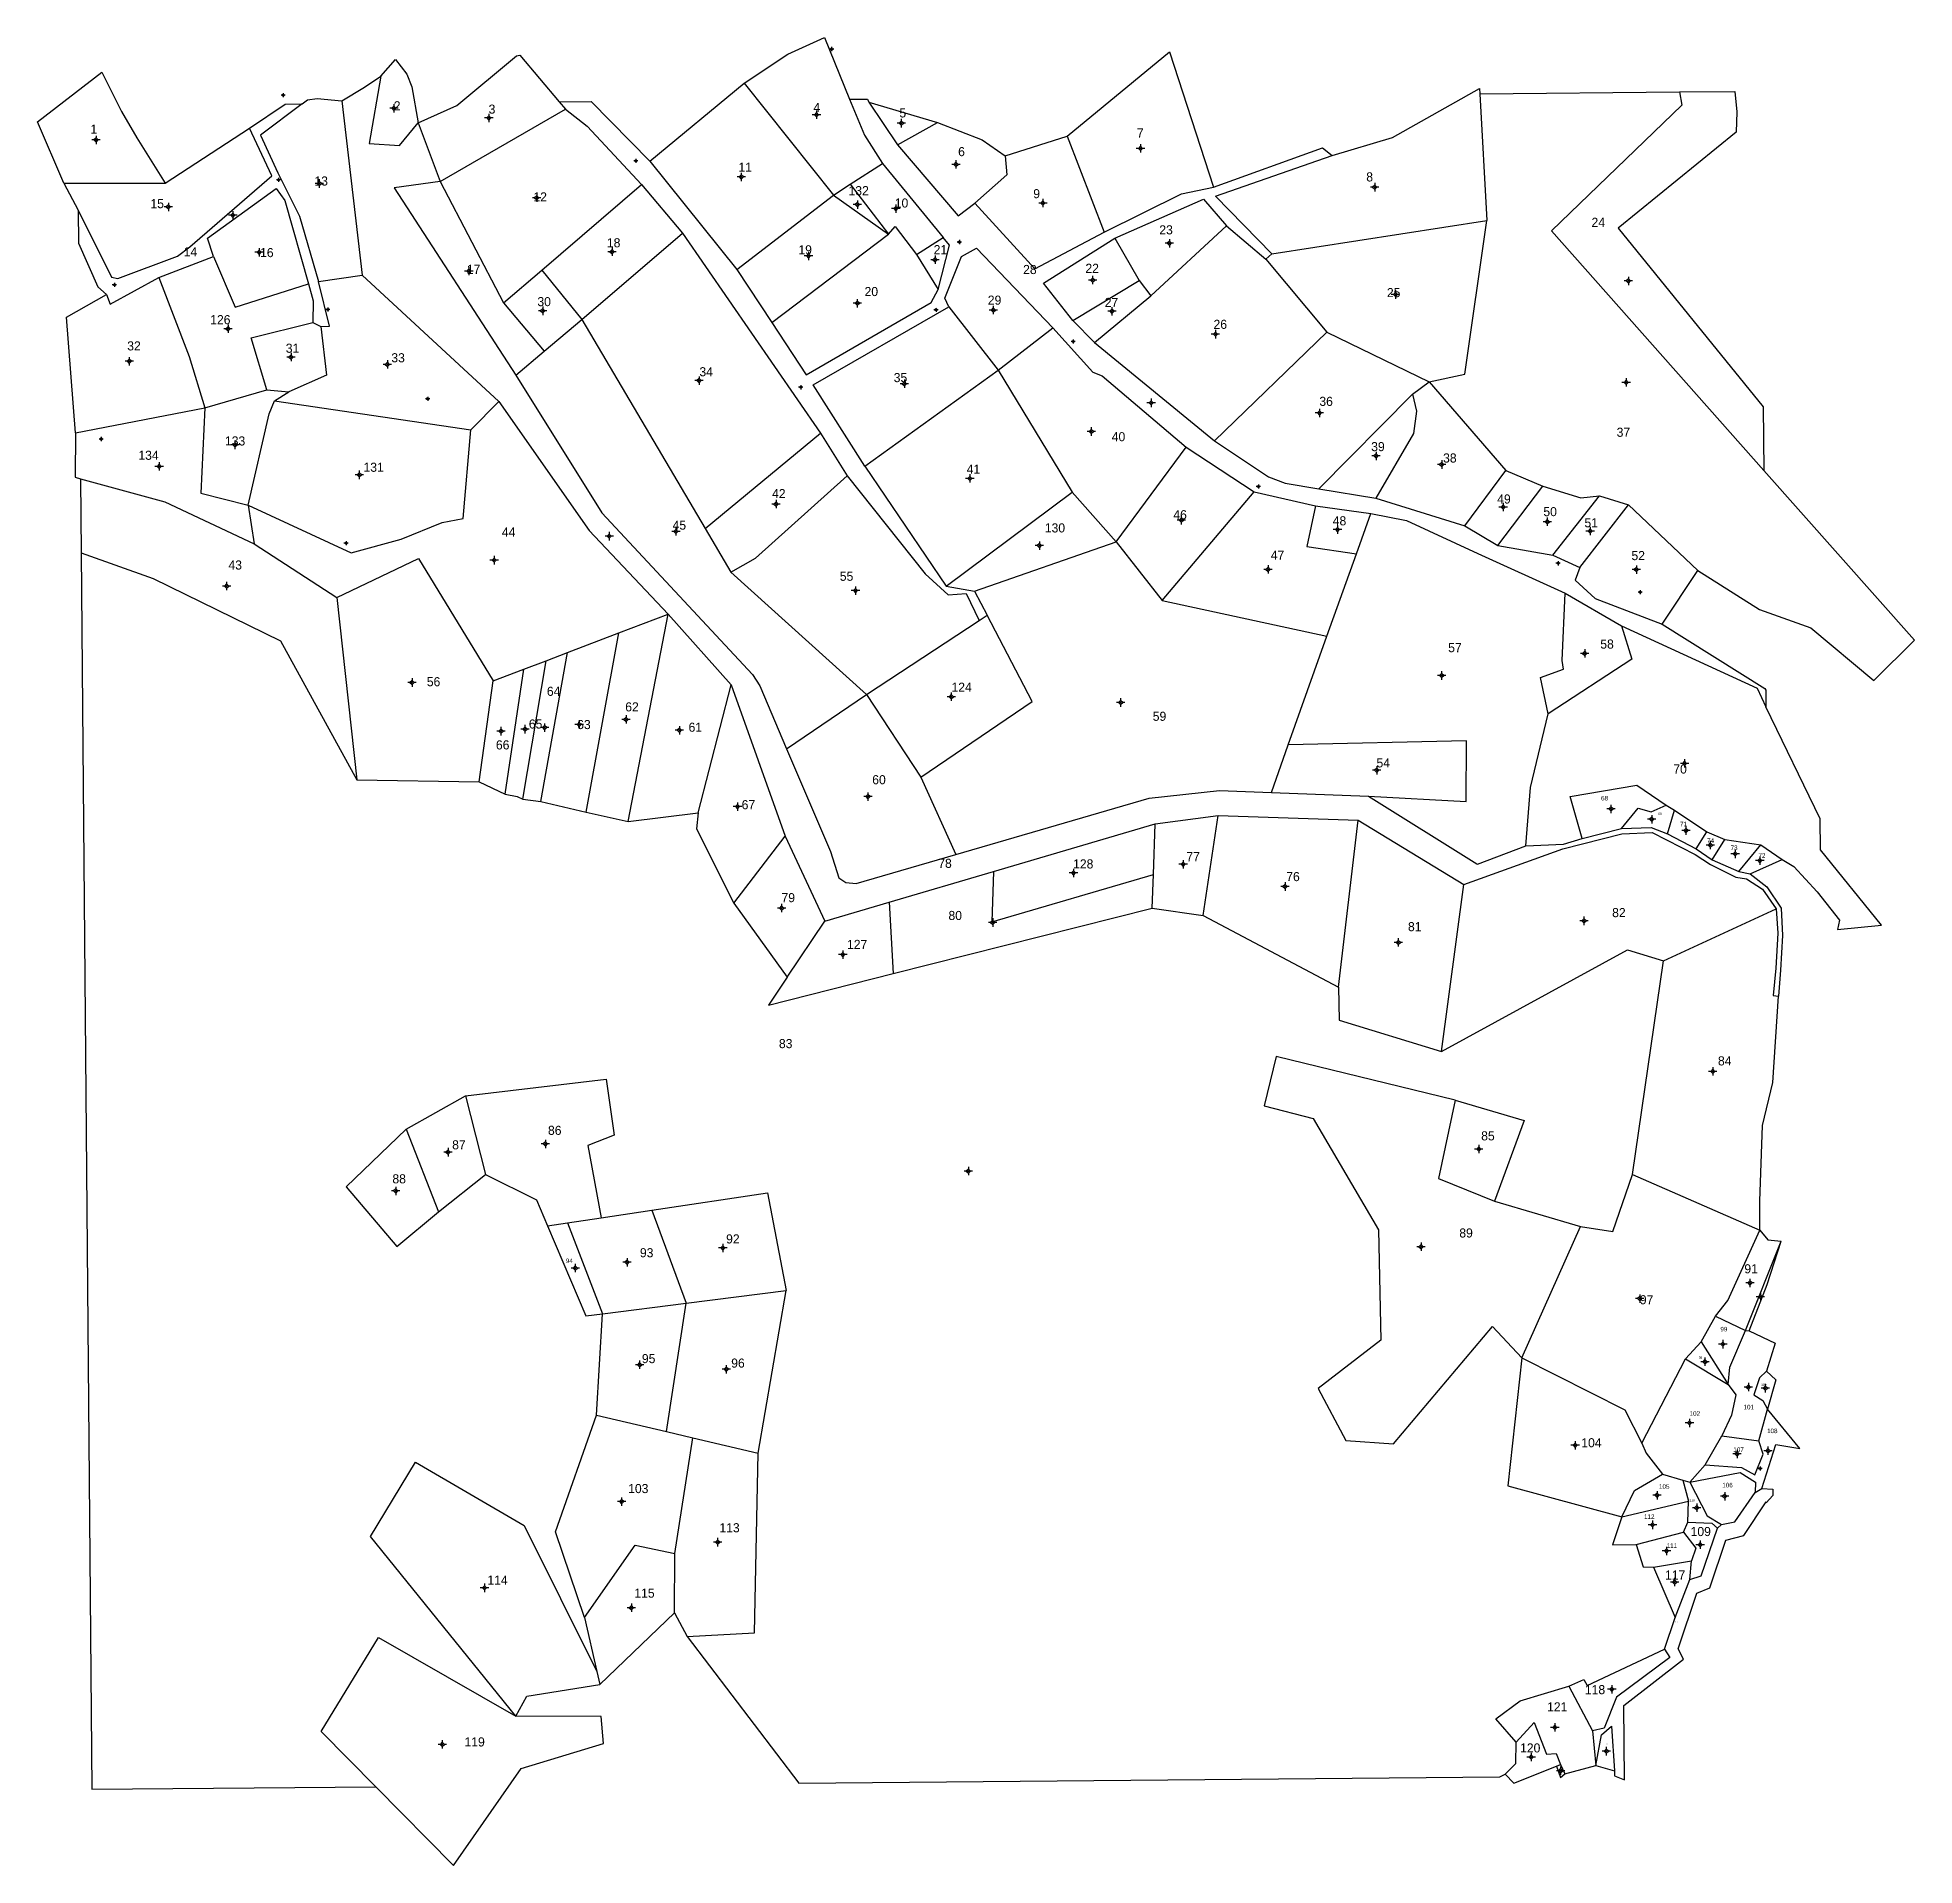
# Model space of a CAD drawing. Extents: x 552052 to 552609, y 1838481 to 1839024.
import ezdxf

# ---------------------------------------------------------------- set-up
doc = ezdxf.new("R2010")
doc.units = 0
for name, color, linetype in [('Level 10', 7, 'Continuous'), ('Level 11', 7, 'Continuous'), ('Level 15', 7, 'Continuous'), ('Level 16', 7, 'Continuous')]:
    doc.layers.add(name, color=color, linetype=linetype)

msp = doc.modelspace()

# ---------------------------------------------------------------- texts
at = {"layer": 'Level 15'}
for s, height, p in [('2', 2.7, (552157.61, 1839002.49)), ('3', 2.7, (552185.79, 1839001.5)), ('4', 2.7, (552282.24, 1839002.01)), ('5', 2.7, (552307.76, 1839000.38)), ('1', 2.7, (552067.54, 1838995.55)), ('7', 2.7, (552378.27, 1838994.42)), ('6', 2.7, (552325.2, 1838988.89)), ('11', 2.7, (552259.96, 1838984.26)), ('8', 2.7, (552446.39, 1838981.38)), ('13', 2.7, (552134.07, 1838980.16)), ('12', 2.7, (552199.1, 1838975.44)), ('132', 2.7, (552292.66, 1838977.29)), ('9', 2.7, (552347.51, 1838976.4)), ('15', 2.7, (552085.37, 1838973.44)), ('10', 2.7, (552306.39, 1838973.63)), ('23', 2.7, (552384.94, 1838965.66)), ('24', 2.7, (552513.28, 1838967.89)), ('14', 2.7, (552095.25, 1838959.15)), ('16', 2.7, (552117.92, 1838958.9)), ('18', 2.7, (552220.91, 1838961.81)), ('19', 2.7, (552277.77, 1838959.73)), ('21', 2.7, (552317.93, 1838959.77)), ('17', 2.7, (552179.31, 1838953.94)), ('28', 2.7, (552344.5, 1838953.88)), ('22', 2.7, (552363, 1838954.24)), ('20', 2.7, (552297.42, 1838947.34)), ('30', 2.7, (552200.27, 1838944.34)), ('29', 2.7, (552334.01, 1838944.78)), ('27', 2.7, (552368.73, 1838944.1)), ('25', 2.7, (552452.52, 1838947.02)), ('126', 2.7, (552103.12, 1838938.99)), ('26', 2.7, (552401.04, 1838937.6)), ('32', 2.7, (552078.48, 1838931.2)), ('31', 2.7, (552125.56, 1838930.51)), ('33', 2.7, (552156.9, 1838927.67)), ('34', 2.7, (552248.38, 1838923.52)), ('35', 2.7, (552306.08, 1838921.79)), ('36', 2.7, (552432.46, 1838914.73)), ('133', 2.7, (552107.5, 1838902.98)), ('40', 2.7, (552370.81, 1838904.23)), ('37', 2.7, (552520.74, 1838905.56)), ('134', 2.7, (552081.79, 1838898.72)), ('39', 2.7, (552447.85, 1838901.29)), ('38', 2.7, (552469.2, 1838897.91)), ('131', 2.7, (552148.64, 1838895.16)), ('41', 2.7, (552327.73, 1838894.58)), ('42', 2.7, (552269.95, 1838887.34)), ('46', 2.7, (552389.1, 1838881.06)), ('49', 2.7, (552485.27, 1838885.74)), ('50', 2.7, (552498.98, 1838881.98)), ('44', 2.7, (552189.73, 1838875.93)), ('45', 2.7, (552240.42, 1838877.97)), ('130', 2.7, (552350.94, 1838877.15)), ('48', 2.7, (552436.44, 1838879.26)), ('51', 2.7, (552511.17, 1838878.68)), ('43', 2.7, (552108.54, 1838866.14)), ('47', 2.7, (552418.04, 1838869.06)), ('52', 2.7, (552525.13, 1838868.93)), ('55', 2.7, (552290.07, 1838862.8)), ('57', 2.7, (552470.71, 1838841.59)), ('58', 2.7, (552515.88, 1838842.66)), ('56', 2.7, (552167.44, 1838831.48)), ('64', 2.7, (552203.09, 1838828.63)), ('124', 2.7, (552323.23, 1838829.85)), ('65', 2.7, (552197.73, 1838818.93)), ('62', 2.7, (552226.35, 1838824.01)), ('59', 2.7, (552382.99, 1838821.22)), ('63', 2.7, (552212.09, 1838818.76)), ('61', 2.7, (552245.16, 1838817.97)), ('66', 2.7, (552187.96, 1838812.72)), ('60', 2.7, (552299.7, 1838802.38)), ('54', 2.7, (552449.43, 1838807.38)), ('70', 2.7, (552537.57, 1838805.56)), ('67', 2.7, (552260.92, 1838794.96)), ('68', 1.35, (552516.11, 1838797.57)), ('69', 0.675, (552533.08, 1838793.26)), ('71', 1.35, (552539.56, 1838789.89)), ('74', 1.35, (552547.58, 1838784.96)), ('73', 1.35, (552554.58, 1838782.86)), ('78', 2.7, (552319.3, 1838777.55)), ('128', 2.7, (552359.34, 1838777.38)), ('77', 2.7, (552392.96, 1838779.53)), ('72', 1.35, (552562.84, 1838780.53)), ('76', 2.7, (552422.63, 1838773.61)), ('79', 2.7, (552272.75, 1838767.36)), ('80', 2.7, (552322.33, 1838762.07)), ('81', 2.7, (552458.78, 1838758.75)), ('82', 2.7, (552519.4, 1838762.92)), ('127', 2.7, (552292.21, 1838753.47)), ('83', 2.7, (552271.99, 1838724.02)), ('84', 2.7, (552550.82, 1838718.9)), ('86', 2.7, (552203.42, 1838698.27)), ('85', 2.7, (552480.51, 1838696.63)), ('87', 2.7, (552174.96, 1838693.97)), ('88', 2.7, (552157.22, 1838683.87)), ('92', 2.7, (552256.31, 1838666.03)), ('89', 2.7, (552474.02, 1838667.79)), ('94', 1.35, (552208.72, 1838660.2)), ('93', 2.7, (552230.71, 1838661.92)), ('91', 2.7, (552558.66, 1838657.15)), ('97', 2.7, (552527.63, 1838647.96)), ('90', 0.169, (552562.74, 1838648.89)), ('99', 1.35, (552551.53, 1838639.91)), ('95', 2.7, (552231.3, 1838630.49)), ('98', 0.675, (552545.1, 1838631.81)), ('96', 2.7, (552257.82, 1838629.15)), ('100', 0.675, (552563.65, 1838623.73)), ('102', 1.35, (552542.41, 1838614.85)), ('101', 1.35, (552558.42, 1838616.77)), ('108', 1.35, (552565.4, 1838609.7)), ('104', 2.7, (552510.24, 1838605.5)), ('107', 1.35, (552555.39, 1838604.12)), ('103', 2.7, (552227.22, 1838591.9)), ('105', 1.35, (552533.32, 1838593.18)), ('106', 1.35, (552552.1, 1838593.6)), ('110', 0.675, (552542.37, 1838589.37)), ('113', 2.7, (552254.31, 1838580.26)), ('112', 1.35, (552528.87, 1838584.25)), ('111', 1.35, (552535.59, 1838575.64)), ('109', 2.7, (552542.7, 1838579.14)), ('114', 2.7, (552185.42, 1838564.72)), ('117', 2.7, (552535.1, 1838566.23)), ('115', 2.7, (552229.06, 1838560.85)), ('116', 0.338, (552538.18, 1838553.53)), ('118', 2.7, (552511.3, 1838532.19)), ('121', 2.7, (552500.08, 1838527.08)), ('119', 2.7, (552178.63, 1838516.66)), ('120', 2.7, (552492.06, 1838514.88)), ('123', 0.338, (552517.43, 1838517.3)), ('122', 0.169, (552503.8, 1838508.98))]:
    msp.add_text(s, height=height, dxfattribs=at).set_placement(p)

# ---------------------------------------------------------------- linework, layer by layer
at = {"layer": 'Level 10'}
for p, q in [((552233.66, 1838987.42), (552261.72, 1839010.55)), ((552261.72, 1839010.55), (552288.16, 1838977.29)), ((552480.1, 1839007.44), (552539.43, 1839007.96)), ((552480.1, 1839007.44), (552482.23, 1838969.83)), ((552142.25, 1839005.33), (552148.26, 1838953.57)), ((552171.42, 1838981.4), (552208.57, 1839002.89)), ((552206.75, 1839005.05), (552208.57, 1839002.89)), ((552298.66, 1839004.94), (552319.1, 1838998.84)), ((552298.66, 1839004.94), (552307.19, 1838992.25)), ((552089.75, 1838980.82), (552114.81, 1838997.24)), ((552164.9, 1838998.75), (552171.42, 1838981.4)), ((552307.19, 1838992.25), (552319.1, 1838998.84)), ((552339.22, 1838989.03), (552357.58, 1838994.79)), ((552357.58, 1838994.79), (552368.55, 1838966.31)), ((552233.66, 1838987.42), (552259.53, 1838955.27)), ((552293.18, 1838980.53), (552302.75, 1838986.71)), ((552302.75, 1838986.71), (552320.76, 1838964.75)), ((552059.64, 1838980.88), (552089.75, 1838980.82)), ((552059.64, 1838980.88), (552063.89, 1838972.86)), ((552171.42, 1838981.4), (552190.18, 1838945.3)), ((552201.55, 1838955.07), (552231.18, 1838980.52)), ((552231.18, 1838980.52), (552243.4, 1838966)), ((552288.16, 1838977.29), (552293.18, 1838980.53)), ((552293.18, 1838980.53), (552304.54, 1838965.7)), ((552259.53, 1838955.27), (552288.16, 1838977.29)), ((552288.16, 1838977.29), (552304.54, 1838965.7)), ((552382.42, 1838947.41), (552404.91, 1838968.19)), ((552404.91, 1838968.19), (552416.62, 1838958.26)), ((552418.38, 1838959.93), (552482.23, 1838969.83)), ((552213.5, 1838940.43), (552243.4, 1838966)), ((552243.4, 1838966), (552284.33, 1838906.61)), ((552269.9, 1838939.5), (552304.54, 1838965.7)), ((552312.84, 1838959.72), (552320.76, 1838964.75)), ((552371.76, 1838964.53), (552378.96, 1838952)), ((552087.87, 1838952.87), (552104.14, 1838959.14)), ((552312.84, 1838959.72), (552319.31, 1838949.33)), ((552416.62, 1838958.26), (552418.38, 1838959.93)), ((552416.62, 1838958.26), (552434.68, 1838936.67)), ((552135.23, 1838951.63), (552148.26, 1838953.57)), ((552148.26, 1838953.57), (552188.81, 1838916.08)), ((552190.18, 1838945.3), (552201.55, 1838955.07)), ((552201.55, 1838955.07), (552213.5, 1838940.43)), ((552259.53, 1838955.27), (552269.9, 1838939.5)), ((552359.24, 1838940.11), (552378.96, 1838952)), ((552378.96, 1838952), (552382.42, 1838947.41)), ((552190.18, 1838945.3), (552202.31, 1838930.95)), ((552365.69, 1838933.57), (552382.42, 1838947.41)), ((552133.56, 1838939.47), (552135.95, 1838938.29)), ((552202.31, 1838930.95), (552213.5, 1838940.43)), ((552213.5, 1838940.43), (552250.1, 1838878.3)), ((552322.45, 1838944.15), (552337.09, 1838925.32)), ((552359.24, 1838940.11), (552365.69, 1838933.57)), ((552337.09, 1838925.32), (552353.31, 1838937.94)), ((552365.69, 1838933.57), (552401.34, 1838904.37)), ((552401.34, 1838904.37), (552434.68, 1838936.67)), ((552434.68, 1838936.67), (552465.11, 1838921.87)), ((552193.92, 1838923.85), (552202.31, 1838930.95)), ((552297.5, 1838896.8), (552337.09, 1838925.32)), ((552337.09, 1838925.32), (552359.1, 1838889.13)), ((552101.52, 1838914.12), (552119.95, 1838919.54)), ((552119.95, 1838919.54), (552126.42, 1838918.94)), ((552122.2, 1838916.28), (552126.42, 1838918.94)), ((552432.33, 1838890.1), (552460.17, 1838918.23)), ((552460.17, 1838918.23), (552465.11, 1838921.87)), ((552465.11, 1838921.87), (552487.84, 1838895.54)), ((552063.16, 1838906.78), (552101.52, 1838914.12)), ((552122.2, 1838916.28), (552180.54, 1838907.61)), ((552180.54, 1838907.61), (552188.81, 1838916.08)), ((552250.1, 1838878.3), (552284.33, 1838906.61)), ((552284.33, 1838906.61), (552292.27, 1838893.93)), ((552372.11, 1838874.37), (552392.94, 1838902.46)), ((552392.94, 1838902.46), (552413.1, 1838889.24)), ((552297.5, 1838896.8), (552321.64, 1838861.16)), ((552475.66, 1838879.08), (552487.84, 1838895.54)), ((552487.84, 1838895.54), (552498.85, 1838890.88)), ((552064.59, 1838893.09), (552064.78, 1838871.05)), ((552321.64, 1838861.16), (552359.1, 1838889.13)), ((552359.1, 1838889.13), (552372.11, 1838874.37)), ((552385.82, 1838856.97), (552413.1, 1838889.24)), ((552413.1, 1838889.24), (552431.34, 1838885.05)), ((552432.33, 1838890.1), (552449.24, 1838887.37)), ((552485.43, 1838873.27), (552498.85, 1838890.88)), ((552114.43, 1838885.3), (552116.17, 1838873.74)), ((552431.34, 1838885.05), (552447.75, 1838882.76)), ((552449.24, 1838887.37), (552475.66, 1838879.08)), ((552501.78, 1838870.42), (552515.65, 1838887.98)), ((552509.77, 1838866.72), (552524.23, 1838885.32)), ((552515.65, 1838887.98), (552524.23, 1838885.32)), ((552524.23, 1838885.32), (552544.84, 1838865.87)), ((552250.1, 1838878.3), (552257.74, 1838865.39)), ((552443.45, 1838870.82), (552447.75, 1838882.76)), ((552475.66, 1838879.08), (552485.43, 1838873.27)), ((552116.17, 1838873.74), (552140.73, 1838857.82)), ((552330.11, 1838859.75), (552372.11, 1838874.37)), ((552372.11, 1838874.37), (552385.82, 1838856.97)), ((552485.43, 1838873.27), (552501.78, 1838870.42)), ((552434.73, 1838846.31), (552443.45, 1838870.82)), ((552501.78, 1838870.42), (552509.77, 1838866.72)), ((552257.74, 1838865.39), (552298.02, 1838829.07)), ((552321.64, 1838861.16), (552330.11, 1838859.75)), ((552534.25, 1838849.92), (552544.84, 1838865.87)), ((552140.73, 1838857.82), (552146.68, 1838803.68)), ((552330.11, 1838859.75), (552333.86, 1838852.55)), ((552385.82, 1838856.97), (552434.73, 1838846.31)), ((552505.48, 1838859.11), (552522.14, 1838849.45)), ((552224.48, 1838847.31), (552239.15, 1838852.91)), ((552227.23, 1838791.29), (552239.15, 1838852.91)), ((552239.15, 1838852.91), (552257.81, 1838831.87)), ((552298.02, 1838829.07), (552331.47, 1838850.98)), ((552331.47, 1838850.98), (552333.86, 1838852.55)), ((552209.17, 1838841.46), (552224.48, 1838847.31)), ((552214.74, 1838794.06), (552224.48, 1838847.31)), ((552423.25, 1838814.06), (552434.73, 1838846.31)), ((552195.97, 1838798), (552202.85, 1838839.05)), ((552196.26, 1838836.53), (552202.85, 1838839.05)), ((552201.34, 1838797.26), (552209.17, 1838841.46)), ((552202.85, 1838839.05), (552209.17, 1838841.46)), ((552182.99, 1838803.1), (552187.15, 1838833.05)), ((552187.15, 1838833.05), (552196.26, 1838836.53)), ((552190.75, 1838799.46), (552196.26, 1838836.53)), ((552248.04, 1838793.92), (552257.81, 1838831.87)), ((552257.81, 1838831.87), (552273.83, 1838786.94)), ((552274.28, 1838812.87), (552298.02, 1838829.07)), ((552298.02, 1838829.07), (552314.14, 1838804.48)), ((552418.23, 1838799.93), (552423.25, 1838814.06)), ((552146.68, 1838803.68), (552182.99, 1838803.1)), ((552182.99, 1838803.1), (552190.75, 1838799.46)), ((552314.14, 1838804.48), (552324.56, 1838781.57)), ((552418.23, 1838799.93), (552447.03, 1838798.85)), ((552195.97, 1838798), (552201.34, 1838797.26)), ((552201.34, 1838797.26), (552214.74, 1838794.06)), ((552214.74, 1838794.06), (552227.23, 1838791.29)), ((552227.23, 1838791.29), (552248.04, 1838793.92)), ((552535.49, 1838796.22), (552537.95, 1838794.67)), ((552535.82, 1838787.67), (552537.95, 1838794.67)), ((552537.95, 1838794.67), (552547.51, 1838788.29)), ((552335.74, 1838776.48), (552383.69, 1838790.6)), ((552383.19, 1838775.61), (552383.69, 1838790.6)), ((552383.69, 1838790.6), (552402.46, 1838793.07)), ((552397.95, 1838763.41), (552402.46, 1838793.07)), ((552402.46, 1838793.07), (552443.94, 1838791.73)), ((552438.1, 1838742.09), (552443.94, 1838791.73)), ((552443.94, 1838791.73), (552475.36, 1838772.57)), ((552510.52, 1838786.24), (552522.14, 1838789.22)), ((552544.4, 1838783.16), (552547.51, 1838788.29)), ((552547.51, 1838788.29), (552552.84, 1838786)), ((552258.64, 1838767.1), (552273.83, 1838786.94)), ((552273.83, 1838786.94), (552285.59, 1838761.7)), ((552535.82, 1838787.67), (552544.4, 1838783.16)), ((552544.4, 1838783.16), (552549.14, 1838779.96)), ((552549.14, 1838779.96), (552552.84, 1838786)), ((552552.84, 1838786), (552563.54, 1838784.41)), ((552557.04, 1838776.49), (552563.54, 1838784.41)), ((552563.54, 1838784.41), (552569.86, 1838780.03)), ((552549.14, 1838779.96), (552557.04, 1838776.49)), ((552560.34, 1838775.8), (552569.86, 1838780.03)), ((552304.77, 1838767.35), (552335.74, 1838776.48)), ((552382.86, 1838765.62), (552383.19, 1838775.61)), ((552468.71, 1838723.03), (552475.36, 1838772.57)), ((552557.04, 1838776.49), (552560.34, 1838775.8)), ((552258.64, 1838767.1), (552274.44, 1838745.11)), ((552285.59, 1838761.7), (552304.77, 1838767.35)), ((552304.77, 1838767.35), (552305.91, 1838746.17)), ((552274.44, 1838745.11), (552285.59, 1838761.7)), ((552305.91, 1838746.17), (552382.86, 1838765.62)), ((552382.86, 1838765.62), (552397.95, 1838763.41)), ((552397.95, 1838763.41), (552438.1, 1838742.09)), ((552534.68, 1838749.95), (552568.09, 1838765.36)), ((552525.41, 1838686.5), (552534.68, 1838749.95)), ((552161.31, 1838699.93), (552178.92, 1838709.83)), ((552178.92, 1838709.83), (552184.9, 1838686.5)), ((552161.31, 1838699.93), (552170.87, 1838675.42)), ((552170.87, 1838675.42), (552184.9, 1838686.5)), ((552525.41, 1838686.5), (552563.25, 1838670)), ((552484.43, 1838678.59), (552509.98, 1838671.08)), ((552203.25, 1838671.28), (552209.19, 1838672.19)), ((552209.19, 1838672.19), (552219.18, 1838673.68)), ((552209.19, 1838672.19), (552219.64, 1838645.15)), ((552219.18, 1838673.68), (552234.23, 1838675.93)), ((552234.23, 1838675.93), (552244.44, 1838648.3)), ((552492.58, 1838632.08), (552509.98, 1838671.08)), ((552558.97, 1838640.17), (552569.56, 1838666.71)), ((552244.44, 1838648.3), (552274.19, 1838652.07)), ((552265.86, 1838603.75), (552274.19, 1838652.07)), ((552217.79, 1838615.06), (552219.64, 1838645.15)), ((552219.64, 1838645.15), (552244.44, 1838648.3)), ((552238.62, 1838610.16), (552244.44, 1838648.3)), ((552545.82, 1838636.84), (552550.06, 1838644.4)), ((552550.06, 1838644.4), (552558.97, 1838640.17)), ((552558.97, 1838640.17), (552560.1, 1838640.08)), ((552541.19, 1838631.72), (552545.82, 1838636.84)), ((552545.82, 1838636.84), (552553.88, 1838624.19)), ((552528.22, 1838606.73), (552541.19, 1838631.72)), ((552541.19, 1838631.72), (552553.88, 1838624.19)), ((552562.98, 1838607.4), (552565.51, 1838616.87)), ((552217.79, 1838615.06), (552238.62, 1838610.16)), ((552238.62, 1838610.16), (552246.4, 1838608.33)), ((552241.08, 1838574.01), (552246.4, 1838608.33)), ((552246.4, 1838608.33), (552265.86, 1838603.75)), ((552547.05, 1838600.28), (552551.96, 1838608.86)), ((552551.96, 1838608.86), (552562.98, 1838607.4)), ((552542.52, 1838595.11), (552547.05, 1838600.28)), ((552534.37, 1838597.52), (552540.37, 1838595.77)), ((552540.37, 1838595.77), (552542.52, 1838595.11)), ((552540.37, 1838595.77), (552542.05, 1838589.46)), ((552561.83, 1838592.07), (552563.88, 1838593.24)), ((552522.27, 1838584.82), (552542.05, 1838589.46)), ((552541.92, 1838583.25), (552542.05, 1838589.46)), ((552540.55, 1838580.3), (552541.92, 1838583.25)), ((552550.7, 1838581.45), (552551.9, 1838582.55)), ((552526.52, 1838576.61), (552540.55, 1838580.3)), ((552240.97, 1838556.39), (552241.08, 1838574.01)), ((552531.7, 1838569.94), (552543.01, 1838571.83)), ((552542.47, 1838566.26), (552543.01, 1838571.83)), ((552531.7, 1838569.94), (552538.15, 1838554.99)), ((552538.15, 1838554.99), (552542.47, 1838566.26)), ((552214.27, 1838554.94), (552217.96, 1838538.91)), ((552218.85, 1838535.02), (552240.97, 1838556.39)), ((552240.97, 1838556.39), (552244.78, 1838549.36)), ((552534.9, 1838545.53), (552538.15, 1838554.99)), ((552217.96, 1838538.91), (552218.85, 1838535.02)), ((552506.5, 1838534.56), (552513.55, 1838521.33)), ((552513.55, 1838521.33), (552514.6, 1838511.04)), ((552502.89, 1838510.81), (552504.11, 1838511.3)), ((552504.11, 1838511.3), (552505.35, 1838508.55)), ((552505.35, 1838508.55), (552514.6, 1838511.04)), ((552514.6, 1838511.04), (552520.14, 1838509.46))]:
    msp.add_line(p, q, dxfattribs=at)
for points in [[(552261.72, 1839010.55), (552274.63, 1839019.13), (552285.49, 1839024.11), (552292.99, 1839005.81)], [(552153.81, 1839012.66), (552158.18, 1839017.61), (552161.52, 1839013.26), (552162.98, 1839009.46), (552164.9, 1838998.75)], [(552164.9, 1838998.75), (552176.38, 1839003.88), (552194.05, 1839018.69), (552195.04, 1839018.88), (552206.75, 1839005.05)], [(552357.58, 1838994.79), (552387.95, 1839019.85), (552401.03, 1838979.64)], [(552059.64, 1838980.88), (552051.85, 1838999.08), (552070.91, 1839013.86), (552076.81, 1839002.11), (552081.33, 1838994.37), (552089.75, 1838980.82)], [(552142.25, 1839005.33), (552148.94, 1839009.36), (552153.81, 1839012.66)], [(552153.81, 1839012.66), (552150.29, 1838992.6), (552159.33, 1838992.08), (552164.9, 1838998.75)], [(552130.39, 1839004.39), (552131.97, 1839005.57), (552134.9, 1839006.02), (552142.25, 1839005.33)], [(552292.99, 1839005.81), (552298.27, 1839005.85), (552298.66, 1839004.94)], [(552292.99, 1839005.81), (552297.37, 1838995.1), (552302.75, 1838986.71)], [(552436.25, 1838989.09), (552454.14, 1838994.4), (552480.01, 1839009.02), (552480.1, 1839007.44)], [(552539.43, 1839007.96), (552540.07, 1839004.02), (552501.35, 1838966.7), (552564.45, 1838895.57)], [(552539.43, 1839007.96), (552555.84, 1839008.11), (552556.39, 1839002.03), (552556.26, 1838996.06), (552521.15, 1838967.55), (552564.28, 1838914.44), (552564.45, 1838895.57)], [(552114.81, 1838997.24), (552125.42, 1839004.34), (552130.39, 1839004.39)], [(552130.39, 1839004.39), (552118.02, 1838995.15), (552123.19, 1838983.97), (552129.65, 1838971.05), (552135.23, 1838951.63)], [(552206.75, 1839005.05), (552216.22, 1839005.14), (552233.66, 1838987.42)], [(552208.57, 1839002.89), (552215.04, 1838997.75), (552231.18, 1838980.52)], [(552063.89, 1838972.86), (552073.83, 1838952.97), (552075.7, 1838952.6), (552093.4, 1838959.24), (552097.04, 1838961.94), (552121.46, 1838983.02), (552114.81, 1838997.24)], [(552319.1, 1838998.84), (552332.36, 1838993.73), (552339.22, 1838989.03)], [(552307.19, 1838992.25), (552325.25, 1838971.16), (552330.15, 1838974.9)], [(552339.22, 1838989.03), (552339.69, 1838983.33), (552330.15, 1838974.9)], [(552401.03, 1838979.64), (552433.35, 1838991.4), (552436.25, 1838989.09)], [(552418.38, 1838959.93), (552401.66, 1838976.96), (552436.25, 1838989.09)], [(552104.14, 1838959.14), (552102.33, 1838964.51), (552122.67, 1838979.24), (552125.25, 1838975.72), (552132.33, 1838951.02)], [(552171.42, 1838981.4), (552157.74, 1838979.44), (552193.92, 1838923.85)], [(552368.55, 1838966.31), (552391.5, 1838977.67), (552401.03, 1838979.64)], [(552063.89, 1838972.86), (552063.98, 1838963.01), (552069.8, 1838950.06), (552072.29, 1838947.8)], [(552330.15, 1838974.9), (552348, 1838955.42), (552368.55, 1838966.31)], [(552371.76, 1838964.53), (552398.03, 1838976.12), (552404.91, 1838968.19)], [(552304.54, 1838965.7), (552306.49, 1838967.98), (552312.84, 1838959.72)], [(552465.11, 1838921.87), (552475.62, 1838924.15), (552482.23, 1838969.83)], [(552319.31, 1838949.33), (552322.66, 1838962.44), (552320.76, 1838964.75)], [(552322.45, 1838944.15), (552321.27, 1838946.72), (552326.23, 1838959.11), (552330.63, 1838961.54), (552353.31, 1838937.94)], [(552359.24, 1838940.11), (552350.54, 1838951.21), (552371.76, 1838964.53)], [(552104.14, 1838959.14), (552110.52, 1838944.06), (552132.33, 1838951.02)], [(552072.29, 1838947.8), (552073.46, 1838944.89), (552087.87, 1838952.87)], [(552087.87, 1838952.87), (552096.9, 1838929.43), (552101.52, 1838914.12)], [(552132.33, 1838951.02), (552133.67, 1838945.94), (552133.56, 1838939.47)], [(552135.95, 1838938.29), (552138.55, 1838938.45), (552135.23, 1838951.63)], [(552063.16, 1838906.78), (552060.47, 1838941.09), (552072.29, 1838947.8)], [(552269.9, 1838939.5), (552280.13, 1838923.95), (552317.22, 1838945.39), (552319.31, 1838949.33)], [(552119.95, 1838919.54), (552115.31, 1838934.97), (552133.56, 1838939.47)], [(552297.5, 1838896.8), (552282.15, 1838920.98), (552322.45, 1838944.15)], [(552135.95, 1838938.29), (552137.61, 1838923.88), (552126.42, 1838918.94)], [(552353.31, 1838937.94), (552365.23, 1838924.7), (552368.02, 1838923.63), (552392.94, 1838902.46)], [(552193.92, 1838923.85), (552219.45, 1838882.96), (552264.19, 1838834.93), (552266.28, 1838831.6), (552274.28, 1838812.87)], [(552460.17, 1838918.23), (552461.32, 1838913.14), (552460.44, 1838906.55), (552449.24, 1838887.37)], [(552101.52, 1838914.12), (552100.38, 1838888.83), (552114.43, 1838885.3)], [(552114.43, 1838885.3), (552120.67, 1838912.34), (552122.2, 1838916.28)], [(552188.81, 1838916.08), (552215.66, 1838877.78), (552239.15, 1838852.91)], [(552063.16, 1838906.78), (552063.01, 1838893.52), (552064.59, 1838893.09)], [(552114.43, 1838885.3), (552144.96, 1838871.1), (552159.8, 1838875.15), (552171.97, 1838880.12), (552178.19, 1838881.34), (552180.54, 1838907.61)], [(552401.34, 1838904.37), (552417.38, 1838893.68), (552422.3, 1838891.76), (552432.33, 1838890.1)], [(552544.84, 1838865.87), (552563.15, 1838854.26), (552578.43, 1838848.78), (552597.12, 1838833.17), (552609.17, 1838845.15), (552564.45, 1838895.57)], [(552064.59, 1838893.09), (552089.64, 1838886.27), (552116.17, 1838873.74)], [(552257.74, 1838865.39), (552265.07, 1838869.5), (552292.27, 1838893.93)], [(552292.27, 1838893.93), (552315.41, 1838864.84), (552322.2, 1838858.64), (552327.58, 1838859.04), (552331.47, 1838850.98)], [(552498.85, 1838890.88), (552510.12, 1838887.41), (552515.65, 1838887.98)], [(552431.34, 1838885.05), (552428.73, 1838872.97), (552443.45, 1838870.82)], [(552447.75, 1838882.76), (552458.35, 1838880.71), (552479.49, 1838870.9), (552505.48, 1838859.11)], [(552064.78, 1838871.05), (552067.99, 1838503.96), (552152.29, 1838504.7)], [(552064.78, 1838871.05), (552086.21, 1838863.46), (552123.95, 1838844.95), (552146.68, 1838803.68)], [(552140.73, 1838857.82), (552164.93, 1838869.37), (552187.15, 1838833.05)], [(552509.77, 1838866.72), (552508.44, 1838862.95), (552514.4, 1838857.49), (552534.25, 1838849.92)], [(552500.36, 1838823.28), (552498.08, 1838834.08), (552504.94, 1838836.55), (552504.58, 1838839.11), (552505.48, 1838859.11)], [(552314.14, 1838804.48), (552347.22, 1838826.96), (552333.86, 1838852.55)], [(552534.25, 1838849.92), (552564.76, 1838830.86), (552565.02, 1838830.34), (552565.06, 1838825.4)], [(552522.14, 1838849.45), (552525.25, 1838839.53), (552500.36, 1838823.28)], [(552522.14, 1838849.45), (552562.42, 1838830.87), (552565.06, 1838825.4)], [(552493.78, 1838784.14), (552495.12, 1838801.41), (552500.36, 1838823.28)], [(552569.86, 1838780.03), (552573.38, 1838777.98), (552580.3, 1838770.43), (552586.92, 1838761.99), (552586.27, 1838759.28), (552599.34, 1838760.56), (552581.31, 1838782.87), (552581.13, 1838792.09), (552565.06, 1838825.4)], [(552274.28, 1838812.87), (552287.28, 1838782.45), (552289.75, 1838774.6), (552291.82, 1838773.24), (552294.9, 1838772.92), (552324.56, 1838781.57)], [(552447.03, 1838798.85), (552476.02, 1838797.28), (552476.16, 1838815.27), (552423.25, 1838814.06)], [(552190.75, 1838799.46), (552194.3, 1838798.76), (552195.97, 1838798)], [(552324.56, 1838781.57), (552381.9, 1838798.29), (552402.79, 1838800.52), (552418.23, 1838799.93)], [(552510.52, 1838786.24), (552506.98, 1838798.75), (552526.7, 1838802.14), (552535.49, 1838796.22)], [(552248.04, 1838793.92), (552247.51, 1838789.18), (552258.64, 1838767.1)], [(552447.03, 1838798.85), (552479.2, 1838778.75), (552479.42, 1838778.61), (552493.78, 1838784.14)], [(552522.14, 1838789.22), (552527.11, 1838795.24), (552531.01, 1838794.18), (552535.49, 1838796.22)], [(552522.14, 1838789.22), (552531.03, 1838789.58), (552535.82, 1838787.67)], [(552475.36, 1838772.57), (552504.76, 1838783.16), (552522.31, 1838787.62), (552531.27, 1838788.04), (552544.04, 1838781.53), (552548.61, 1838778.58), (552556.12, 1838774.82), (552559.26, 1838774.31), (552564.05, 1838771.19), (552568.09, 1838765.36)], [(552493.78, 1838784.14), (552504.96, 1838784.6), (552510.52, 1838786.24)], [(552335.74, 1838776.48), (552335.24, 1838761.49), (552383.19, 1838775.61)], [(552560.34, 1838775.8), (552565.36, 1838771.9), (552569.6, 1838765.62), (552570.01, 1838757.47), (552569.41, 1838747.15), (552568.78, 1838739.42)], [(552568.09, 1838765.36), (552568.59, 1838758.18), (552568.02, 1838747.74), (552567.2, 1838739.66), (552568.78, 1838739.42)], [(552468.71, 1838723.03), (552523.98, 1838753.23), (552534.68, 1838749.95)], [(552274.44, 1838745.11), (552268.87, 1838736.81), (552305.91, 1838746.17)], [(552438.1, 1838742.09), (552438.33, 1838732.33), (552468.71, 1838723.03)], [(552563.25, 1838670), (552563.22, 1838678.61), (552564, 1838701.01), (552567.15, 1838713.82), (552568.78, 1838739.42)], [(552472.83, 1838708.58), (552419.59, 1838721.52), (552416.1, 1838706.94), (552430.61, 1838703.16), (552450.06, 1838670.07), (552450.73, 1838637.33), (552432.13, 1838622.94), (552440.29, 1838607.49), (552454.46, 1838606.54), (552483.83, 1838641.35), (552492.58, 1838632.08)], [(552178.92, 1838709.83), (552220.65, 1838714.83), (552223.03, 1838698.19), (552215.29, 1838695.1), (552219.18, 1838673.68)], [(552472.83, 1838708.58), (552467.8, 1838685.34), (552484.43, 1838678.59)], [(552472.83, 1838708.58), (552493.27, 1838702.53), (552484.43, 1838678.59)], [(552161.31, 1838699.93), (552143.52, 1838682.88), (552158.52, 1838665.15), (552170.87, 1838675.42)], [(552184.9, 1838686.5), (552199.96, 1838679), (552203.25, 1838671.28)], [(552509.98, 1838671.08), (552519.57, 1838669.55), (552525.41, 1838686.5)], [(552234.23, 1838675.93), (552268.6, 1838681.07), (552274.19, 1838652.07)], [(552203.25, 1838671.28), (552214.69, 1838644.53), (552219.64, 1838645.15)], [(552550.06, 1838644.4), (552553.79, 1838649.1), (552563.25, 1838670)], [(552560.1, 1838640.08), (552565.41, 1838653.86), (552569.56, 1838666.71)], [(552563.25, 1838670), (552565.59, 1838667.06), (552569.56, 1838666.71)], [(552553.88, 1838624.19), (552554.31, 1838629.29), (552558.97, 1838640.17)], [(552560.1, 1838640.08), (552567.83, 1838636.43), (552565.19, 1838628.15)], [(552492.58, 1838632.08), (552488.46, 1838594.01), (552522.27, 1838584.82)], [(552492.58, 1838632.08), (552523.18, 1838616.6), (552528.22, 1838606.73)], [(552565.19, 1838628.15), (552563.12, 1838626.11), (552561.48, 1838621.04), (552564.15, 1838619.39), (552565.51, 1838616.87)], [(552565.19, 1838628.15), (552568.01, 1838625.49), (552565.51, 1838616.87)], [(552553.88, 1838624.19), (552556.15, 1838621.06), (552554.82, 1838615.08), (552551.96, 1838608.86)], [(552563.88, 1838593.24), (552567.98, 1838606.33), (552575.11, 1838605.13), (552565.51, 1838616.87)], [(552214.27, 1838554.94), (552205.64, 1838580.42), (552217.79, 1838615.06)], [(552528.22, 1838606.73), (552529.54, 1838603.8), (552534.37, 1838597.52)], [(552547.05, 1838600.28), (552557.82, 1838599.48), (552561.82, 1838597.34), (552564.25, 1838603.42), (552562.98, 1838607.4)], [(552193.86, 1838525.62), (552150.71, 1838579.06), (552164.07, 1838601.04), (552196.37, 1838582.29), (552217.96, 1838538.91)], [(552244.78, 1838549.36), (552264.75, 1838550.4), (552265.86, 1838603.75)], [(552522.27, 1838584.82), (552526, 1838592.65), (552534.37, 1838597.52)], [(552542.52, 1838595.11), (552557.44, 1838598), (552561.92, 1838595.15), (552561.83, 1838592.07)], [(552542.52, 1838595.11), (552547.64, 1838585.1), (552551.9, 1838582.55)], [(552563.88, 1838593.24), (552567.09, 1838593.11), (552567.11, 1838591.15)], [(552551.9, 1838582.55), (552555.83, 1838583.4), (552561.83, 1838592.07)], [(552522.27, 1838584.82), (552519.55, 1838576.56), (552526.52, 1838576.61)], [(552541.92, 1838583.25), (552549.04, 1838583.01), (552550.7, 1838581.45)], [(552214.27, 1838554.94), (552229.32, 1838576.39), (552241.08, 1838574.01)], [(552526.52, 1838576.61), (552528.66, 1838570.05), (552531.7, 1838569.94)], [(552540.55, 1838580.3), (552544.23, 1838575.57), (552543.01, 1838571.83)], [(552542.47, 1838566.26), (552545.81, 1838567.31), (552550.7, 1838581.45)], [(552152.29, 1838504.7), (552136.09, 1838521.07), (552153.07, 1838549.04), (552193.86, 1838525.62)], [(552244.78, 1838549.36), (552277.94, 1838505.8), (552486.06, 1838507.61), (552487.64, 1838508.4)], [(552506.5, 1838534.56), (552510.99, 1838536.56), (552511.99, 1838534.79), (552534.9, 1838545.53)], [(552534.9, 1838545.53), (552536.58, 1838543.05), (552520.69, 1838531.27), (552517.06, 1838522.12), (552513.55, 1838521.33)], [(552193.86, 1838525.62), (552197.15, 1838531.64), (552218.85, 1838535.02)], [(552490.9, 1838517.95), (552484.88, 1838524.89), (552492.11, 1838530.25), (552506.5, 1838534.56)], [(552152.29, 1838504.7), (552175.41, 1838481.33), (552195.46, 1838510.11), (552219.92, 1838517.57), (552219.19, 1838525.53), (552193.86, 1838525.62)], [(552490.9, 1838517.95), (552496.28, 1838523.75), (552499.92, 1838514.4), (552502.77, 1838514.53), (552504.11, 1838511.3)], [(552514.6, 1838511.04), (552516.21, 1838520.13), (552519.19, 1838522.74), (552520.14, 1838509.46)], [(552487.64, 1838508.4), (552490.82, 1838511.62), (552490.9, 1838517.95)], [(552487.64, 1838508.4), (552490.21, 1838505.76), (552502.89, 1838510.81)], [(552502.89, 1838510.81), (552504.08, 1838507.45), (552505.35, 1838508.55)], [(552520.14, 1838509.46), (552520.13, 1838507.91), (552523.1, 1838506.78)]]:
    msp.add_lwpolyline(points, dxfattribs=at)
at = {"layer": 'Level 11'}
for p, q in [((552157.03, 1839003.1), (552156.41, 1839003.1)), ((552157.66, 1839003.72), (552157.03, 1839003.1)), ((552157.03, 1839003.1), (552157.66, 1839002.47)), ((552157.66, 1839004.35), (552157.66, 1839003.72)), ((552158.28, 1839003.1), (552157.66, 1839003.72)), ((552157.66, 1839002.47), (552158.28, 1839003.1)), ((552157.66, 1839002.47), (552157.66, 1839001.85)), ((552158.91, 1839003.1), (552158.28, 1839003.1)), ((552185.24, 1839000.23), (552184.61, 1839000.23)), ((552185.86, 1839000.85), (552185.24, 1839000.23)), ((552185.24, 1839000.23), (552185.86, 1838999.6)), ((552185.86, 1839001.48), (552185.86, 1839000.85)), ((552186.49, 1839000.23), (552185.86, 1839000.85)), ((552185.86, 1838999.6), (552186.49, 1839000.23)), ((552187.11, 1839000.23), (552186.49, 1839000.23)), ((552282.54, 1839001.19), (552281.91, 1839001.19)), ((552283.16, 1839001.82), (552282.54, 1839001.19)), ((552282.54, 1839001.19), (552283.16, 1839000.57)), ((552283.16, 1839002.44), (552283.16, 1839001.82)), ((552283.79, 1839001.19), (552283.16, 1839001.82)), ((552283.16, 1839000.57), (552283.79, 1839001.19)), ((552283.16, 1839000.57), (552283.16, 1838999.94)), ((552284.41, 1839001.19), (552283.79, 1839001.19)), ((552069.21, 1838994.94), (552069.21, 1838994.32)), ((552185.86, 1838999.6), (552185.86, 1838998.98)), ((552307.69, 1838998.68), (552307.07, 1838998.68)), ((552308.32, 1838999.3), (552307.69, 1838998.68)), ((552307.69, 1838998.68), (552308.32, 1838998.05)), ((552308.32, 1838999.93), (552308.32, 1838999.3)), ((552308.94, 1838998.68), (552308.32, 1838999.3)), ((552308.32, 1838998.05), (552308.94, 1838998.68)), ((552308.32, 1838998.05), (552308.32, 1838997.43)), ((552309.57, 1838998.68), (552308.94, 1838998.68)), ((552068.58, 1838993.69), (552067.96, 1838993.69)), ((552069.21, 1838994.32), (552068.58, 1838993.69)), ((552068.58, 1838993.69), (552069.21, 1838993.07)), ((552069.83, 1838993.69), (552069.21, 1838994.32)), ((552069.21, 1838993.07), (552069.83, 1838993.69)), ((552069.21, 1838993.07), (552069.21, 1838992.44)), ((552070.46, 1838993.69), (552069.83, 1838993.69)), ((552378.73, 1838991.2), (552378.11, 1838991.2)), ((552379.36, 1838991.82), (552378.73, 1838991.2)), ((552378.73, 1838991.2), (552379.36, 1838990.57)), ((552379.36, 1838992.45), (552379.36, 1838991.82)), ((552379.98, 1838991.2), (552379.36, 1838991.82)), ((552379.36, 1838990.57), (552379.98, 1838991.2)), ((552379.36, 1838990.57), (552379.36, 1838989.95)), ((552380.61, 1838991.2), (552379.98, 1838991.2)), ((552260.82, 1838983.33), (552260.2, 1838982.71)), ((552260.82, 1838983.96), (552260.82, 1838983.33)), ((552261.45, 1838982.71), (552260.82, 1838983.33)), ((552323.93, 1838986.44), (552323.3, 1838986.44)), ((552324.55, 1838987.06), (552323.93, 1838986.44)), ((552323.93, 1838986.44), (552324.55, 1838985.81)), ((552324.55, 1838987.69), (552324.55, 1838987.06)), ((552325.18, 1838986.44), (552324.55, 1838987.06)), ((552324.55, 1838985.81), (552325.18, 1838986.44)), ((552324.55, 1838985.81), (552324.55, 1838985.19)), ((552325.8, 1838986.44), (552325.18, 1838986.44)), ((552134.89, 1838980.76), (552134.26, 1838980.76)), ((552135.51, 1838981.39), (552134.89, 1838980.76)), ((552134.89, 1838980.76), (552135.51, 1838980.14)), ((552135.51, 1838982.01), (552135.51, 1838981.39)), ((552136.14, 1838980.76), (552135.51, 1838981.39)), ((552135.51, 1838980.14), (552136.14, 1838980.76)), ((552135.51, 1838980.14), (552135.51, 1838979.51)), ((552136.76, 1838980.76), (552136.14, 1838980.76)), ((552200.08, 1838977.78), (552200.08, 1838977.15)), ((552260.2, 1838982.71), (552259.57, 1838982.71)), ((552260.2, 1838982.71), (552260.82, 1838982.08)), ((552260.82, 1838982.08), (552261.45, 1838982.71)), ((552260.82, 1838982.08), (552260.82, 1838981.46)), ((552262.07, 1838982.71), (552261.45, 1838982.71)), ((552448.27, 1838979.67), (552447.65, 1838979.67)), ((552448.9, 1838980.29), (552448.27, 1838979.67)), ((552448.27, 1838979.67), (552448.9, 1838979.04)), ((552448.9, 1838980.92), (552448.9, 1838980.29)), ((552449.52, 1838979.67), (552448.9, 1838980.29)), ((552448.9, 1838979.04), (552449.52, 1838979.67)), ((552448.9, 1838979.04), (552448.9, 1838978.42)), ((552450.15, 1838979.67), (552449.52, 1838979.67)), ((552090.09, 1838973.82), (552089.46, 1838973.82)), ((552090.71, 1838974.45), (552090.09, 1838973.82)), ((552090.09, 1838973.82), (552090.71, 1838973.2)), ((552090.71, 1838975.07), (552090.71, 1838974.45)), ((552091.34, 1838973.82), (552090.71, 1838974.45)), ((552090.71, 1838973.2), (552091.34, 1838973.82)), ((552090.71, 1838973.2), (552090.71, 1838972.57)), ((552091.96, 1838973.82), (552091.34, 1838973.82)), ((552109.85, 1838972.59), (552109.85, 1838971.97)), ((552199.45, 1838976.53), (552198.83, 1838976.53)), ((552200.08, 1838977.15), (552199.45, 1838976.53)), ((552199.45, 1838976.53), (552200.08, 1838975.9)), ((552200.7, 1838976.53), (552200.08, 1838977.15)), ((552200.08, 1838975.9), (552200.7, 1838976.53)), ((552200.08, 1838975.9), (552200.08, 1838975.28)), ((552201.33, 1838976.53), (552200.7, 1838976.53)), ((552294.67, 1838974.51), (552294.04, 1838974.51)), ((552295.29, 1838975.13), (552294.67, 1838974.51)), ((552294.67, 1838974.51), (552295.29, 1838973.88)), ((552295.29, 1838975.76), (552295.29, 1838975.13)), ((552295.92, 1838974.51), (552295.29, 1838975.13)), ((552295.29, 1838973.88), (552295.92, 1838974.51)), ((552295.29, 1838973.88), (552295.29, 1838973.26)), ((552296.54, 1838974.51), (552295.92, 1838974.51)), ((552306.09, 1838973.3), (552305.46, 1838973.3)), ((552306.71, 1838973.92), (552306.09, 1838973.3)), ((552306.09, 1838973.3), (552306.71, 1838972.67)), ((552306.71, 1838974.55), (552306.71, 1838973.92)), ((552307.34, 1838973.3), (552306.71, 1838973.92)), ((552306.71, 1838972.67), (552307.34, 1838973.3)), ((552306.71, 1838972.67), (552306.71, 1838972.05)), ((552307.96, 1838973.3), (552307.34, 1838973.3)), ((552349.74, 1838974.96), (552349.12, 1838974.96)), ((552350.37, 1838975.59), (552349.74, 1838974.96)), ((552349.74, 1838974.96), (552350.37, 1838974.34)), ((552350.37, 1838976.21), (552350.37, 1838975.59)), ((552350.99, 1838974.96), (552350.37, 1838975.59)), ((552350.37, 1838974.34), (552350.99, 1838974.96)), ((552350.37, 1838974.34), (552350.37, 1838973.71)), ((552351.62, 1838974.96), (552350.99, 1838974.96)), ((552109.22, 1838971.34), (552108.6, 1838971.34)), ((552109.85, 1838971.97), (552109.22, 1838971.34)), ((552109.22, 1838971.34), (552109.85, 1838970.72)), ((552110.47, 1838971.34), (552109.85, 1838971.97)), ((552109.85, 1838970.72), (552110.47, 1838971.34)), ((552109.85, 1838970.72), (552109.85, 1838970.09)), ((552111.1, 1838971.34), (552110.47, 1838971.34)), ((552117.66, 1838960.95), (552117.03, 1838960.33)), ((552117.66, 1838961.58), (552117.66, 1838960.95)), ((552118.28, 1838960.33), (552117.66, 1838960.95)), ((552222.43, 1838961.13), (552221.8, 1838960.51)), ((552222.43, 1838961.76), (552222.43, 1838961.13)), ((552223.05, 1838960.51), (552222.43, 1838961.13)), ((552387.3, 1838963.03), (552386.67, 1838963.03)), ((552387.92, 1838963.65), (552387.3, 1838963.03)), ((552387.3, 1838963.03), (552387.92, 1838962.4)), ((552387.92, 1838964.28), (552387.92, 1838963.65)), ((552388.55, 1838963.03), (552387.92, 1838963.65)), ((552387.92, 1838962.4), (552388.55, 1838963.03)), ((552387.92, 1838962.4), (552387.92, 1838961.78)), ((552389.17, 1838963.03), (552388.55, 1838963.03)), ((552117.03, 1838960.33), (552116.41, 1838960.33)), ((552117.03, 1838960.33), (552117.66, 1838959.7)), ((552117.66, 1838959.7), (552118.28, 1838960.33)), ((552117.66, 1838959.7), (552117.66, 1838959.08)), ((552118.91, 1838960.33), (552118.28, 1838960.33)), ((552179.92, 1838955.4), (552179.29, 1838954.77)), ((552179.92, 1838956.02), (552179.92, 1838955.4)), ((552180.54, 1838954.77), (552179.92, 1838955.4)), ((552221.8, 1838960.51), (552221.18, 1838960.51)), ((552221.8, 1838960.51), (552222.43, 1838959.88)), ((552222.43, 1838959.88), (552223.05, 1838960.51)), ((552222.43, 1838959.88), (552222.43, 1838959.26)), ((552223.68, 1838960.51), (552223.05, 1838960.51)), ((552280.16, 1838959.27), (552279.53, 1838959.27)), ((552280.78, 1838959.89), (552280.16, 1838959.27)), ((552280.16, 1838959.27), (552280.78, 1838958.64)), ((552280.78, 1838960.52), (552280.78, 1838959.89)), ((552281.41, 1838959.27), (552280.78, 1838959.89)), ((552280.78, 1838958.64), (552281.41, 1838959.27)), ((552280.78, 1838958.64), (552280.78, 1838958.02)), ((552282.03, 1838959.27), (552281.41, 1838959.27)), ((552317.74, 1838958.13), (552317.11, 1838958.13)), ((552318.36, 1838958.76), (552317.74, 1838958.13)), ((552317.74, 1838958.13), (552318.36, 1838957.51)), ((552318.36, 1838959.38), (552318.36, 1838958.76)), ((552318.99, 1838958.13), (552318.36, 1838958.76)), ((552318.36, 1838957.51), (552318.99, 1838958.13)), ((552318.36, 1838957.51), (552318.36, 1838956.88)), ((552319.61, 1838958.13), (552318.99, 1838958.13)), ((552179.29, 1838954.77), (552178.67, 1838954.77)), ((552179.29, 1838954.77), (552179.92, 1838954.15)), ((552179.92, 1838954.15), (552180.54, 1838954.77)), ((552179.92, 1838954.15), (552179.92, 1838953.52)), ((552181.17, 1838954.77), (552180.54, 1838954.77)), ((552364.5, 1838952.08), (552363.87, 1838952.08)), ((552365.12, 1838952.7), (552364.5, 1838952.08)), ((552364.5, 1838952.08), (552365.12, 1838951.45)), ((552365.12, 1838953.33), (552365.12, 1838952.7)), ((552365.75, 1838952.08), (552365.12, 1838952.7)), ((552365.12, 1838951.45), (552365.75, 1838952.08)), ((552365.12, 1838951.45), (552365.12, 1838950.83)), ((552366.37, 1838952.08), (552365.75, 1838952.08)), ((552523.6, 1838951.84), (552522.97, 1838951.84)), ((552524.22, 1838952.47), (552523.6, 1838951.84)), ((552523.6, 1838951.84), (552524.22, 1838951.22)), ((552524.22, 1838953.09), (552524.22, 1838952.47)), ((552524.85, 1838951.84), (552524.22, 1838952.47)), ((552524.22, 1838951.22), (552524.85, 1838951.84)), ((552524.22, 1838951.22), (552524.22, 1838950.59)), ((552525.47, 1838951.84), (552524.85, 1838951.84)), ((552294.64, 1838945.22), (552294.02, 1838945.22)), ((552295.27, 1838945.85), (552294.64, 1838945.22)), ((552294.64, 1838945.22), (552295.27, 1838944.6)), ((552295.27, 1838946.47), (552295.27, 1838945.85)), ((552295.89, 1838945.22), (552295.27, 1838945.85)), ((552295.27, 1838944.6), (552295.89, 1838945.22)), ((552295.27, 1838944.6), (552295.27, 1838943.97)), ((552296.52, 1838945.22), (552295.89, 1838945.22)), ((552335.65, 1838944.43), (552335.65, 1838943.8)), ((552454.43, 1838947.81), (552453.81, 1838947.81)), ((552455.06, 1838948.44), (552454.43, 1838947.81)), ((552454.43, 1838947.81), (552455.06, 1838947.19)), ((552455.06, 1838949.06), (552455.06, 1838948.44)), ((552455.68, 1838947.81), (552455.06, 1838948.44)), ((552455.06, 1838947.19), (552455.68, 1838947.81)), ((552455.06, 1838947.19), (552455.06, 1838946.56)), ((552456.31, 1838947.81), (552455.68, 1838947.81)), ((552108.41, 1838938.91), (552108.41, 1838938.29)), ((552201.24, 1838942.97), (552200.62, 1838942.97)), ((552201.87, 1838943.59), (552201.24, 1838942.97)), ((552201.24, 1838942.97), (552201.87, 1838942.34)), ((552201.87, 1838944.22), (552201.87, 1838943.59)), ((552202.49, 1838942.97), (552201.87, 1838943.59)), ((552201.87, 1838942.34), (552202.49, 1838942.97)), ((552201.87, 1838942.34), (552201.87, 1838941.72)), ((552203.12, 1838942.97), (552202.49, 1838942.97)), ((552335.02, 1838943.18), (552334.4, 1838943.18)), ((552335.65, 1838943.8), (552335.02, 1838943.18)), ((552335.02, 1838943.18), (552335.65, 1838942.55)), ((552336.27, 1838943.18), (552335.65, 1838943.8)), ((552335.65, 1838942.55), (552336.27, 1838943.18)), ((552335.65, 1838942.55), (552335.65, 1838941.93)), ((552336.9, 1838943.18), (552336.27, 1838943.18)), ((552370.25, 1838942.81), (552369.63, 1838942.81)), ((552370.88, 1838943.44), (552370.25, 1838942.81)), ((552370.25, 1838942.81), (552370.88, 1838942.19)), ((552370.88, 1838944.06), (552370.88, 1838943.44)), ((552371.5, 1838942.81), (552370.88, 1838943.44)), ((552370.88, 1838942.19), (552371.5, 1838942.81)), ((552370.88, 1838942.19), (552370.88, 1838941.56)), ((552372.13, 1838942.81), (552371.5, 1838942.81)), ((552107.78, 1838937.66), (552107.16, 1838937.66)), ((552108.41, 1838938.29), (552107.78, 1838937.66)), ((552107.78, 1838937.66), (552108.41, 1838937.04)), ((552109.03, 1838937.66), (552108.41, 1838938.29)), ((552108.41, 1838937.04), (552109.03, 1838937.66)), ((552108.41, 1838937.04), (552108.41, 1838936.41)), ((552109.66, 1838937.66), (552109.03, 1838937.66)), ((552400.99, 1838936.04), (552400.36, 1838936.04)), ((552401.61, 1838936.67), (552400.99, 1838936.04)), ((552400.99, 1838936.04), (552401.61, 1838935.42)), ((552401.61, 1838937.29), (552401.61, 1838936.67)), ((552402.24, 1838936.04), (552401.61, 1838936.67)), ((552401.61, 1838935.42), (552402.24, 1838936.04)), ((552401.61, 1838935.42), (552401.61, 1838934.79)), ((552402.86, 1838936.04), (552402.24, 1838936.04)), ((552078.48, 1838927.98), (552077.85, 1838927.98)), ((552079.1, 1838928.6), (552078.48, 1838927.98)), ((552078.48, 1838927.98), (552079.1, 1838927.35)), ((552079.1, 1838929.23), (552079.1, 1838928.6)), ((552079.73, 1838927.98), (552079.1, 1838928.6)), ((552079.1, 1838927.35), (552079.73, 1838927.98)), ((552080.35, 1838927.98), (552079.73, 1838927.98)), ((552126.5, 1838929.22), (552125.87, 1838929.22)), ((552127.12, 1838929.84), (552126.5, 1838929.22)), ((552126.5, 1838929.22), (552127.12, 1838928.59)), ((552127.12, 1838930.47), (552127.12, 1838929.84)), ((552127.75, 1838929.22), (552127.12, 1838929.84)), ((552127.12, 1838928.59), (552127.75, 1838929.22)), ((552127.12, 1838928.59), (552127.12, 1838927.97)), ((552128.37, 1838929.22), (552127.75, 1838929.22)), ((552155.74, 1838927.67), (552155.11, 1838927.05)), ((552155.74, 1838928.3), (552155.74, 1838927.67)), ((552156.36, 1838927.05), (552155.74, 1838927.67)), ((552079.1, 1838927.35), (552079.1, 1838926.73)), ((552155.11, 1838927.05), (552154.49, 1838927.05)), ((552155.11, 1838927.05), (552155.74, 1838926.42)), ((552155.74, 1838926.42), (552156.36, 1838927.05)), ((552155.74, 1838926.42), (552155.74, 1838925.8)), ((552156.99, 1838927.05), (552156.36, 1838927.05)), ((552247.63, 1838922.23), (552247.01, 1838922.23)), ((552248.26, 1838922.86), (552247.63, 1838922.23)), ((552247.63, 1838922.23), (552248.26, 1838921.61)), ((552248.26, 1838923.48), (552248.26, 1838922.86)), ((552248.88, 1838922.23), (552248.26, 1838922.86)), ((552248.26, 1838921.61), (552248.88, 1838922.23)), ((552249.51, 1838922.23), (552248.88, 1838922.23)), ((552309.24, 1838921.94), (552308.62, 1838921.32)), ((552309.24, 1838922.57), (552309.24, 1838921.94)), ((552309.87, 1838921.32), (552309.24, 1838921.94)), ((552523.56, 1838922.34), (552522.94, 1838921.71)), ((552523.56, 1838922.96), (552523.56, 1838922.34)), ((552524.19, 1838921.71), (552523.56, 1838922.34)), ((552248.26, 1838921.61), (552248.26, 1838920.98)), ((552308.62, 1838921.32), (552307.99, 1838921.32)), ((552308.62, 1838921.32), (552309.24, 1838920.69)), ((552309.24, 1838920.69), (552309.87, 1838921.32)), ((552309.24, 1838920.69), (552309.24, 1838920.07)), ((552310.49, 1838921.32), (552309.87, 1838921.32)), ((552382.52, 1838916.88), (552382.52, 1838916.25)), ((552522.94, 1838921.71), (552522.31, 1838921.71)), ((552522.94, 1838921.71), (552523.56, 1838921.09)), ((552523.56, 1838921.09), (552524.19, 1838921.71)), ((552523.56, 1838921.09), (552523.56, 1838920.46)), ((552524.81, 1838921.71), (552524.19, 1838921.71)), ((552381.9, 1838915.62), (552381.27, 1838915.62)), ((552382.52, 1838916.25), (552381.9, 1838915.62)), ((552381.9, 1838915.62), (552382.52, 1838915)), ((552383.15, 1838915.62), (552382.52, 1838916.25)), ((552382.52, 1838915), (552383.15, 1838915.62)), ((552382.52, 1838915), (552382.52, 1838914.38)), ((552383.77, 1838915.62), (552383.15, 1838915.62)), ((552431.87, 1838912.65), (552431.24, 1838912.65)), ((552432.49, 1838913.27), (552431.87, 1838912.65)), ((552431.87, 1838912.65), (552432.49, 1838912.02)), ((552432.49, 1838913.9), (552432.49, 1838913.27)), ((552433.12, 1838912.65), (552432.49, 1838913.27)), ((552432.49, 1838912.02), (552433.12, 1838912.65)), ((552432.49, 1838912.02), (552432.49, 1838911.4)), ((552433.74, 1838912.65), (552433.12, 1838912.65)), ((552364.11, 1838907.14), (552363.49, 1838907.14)), ((552364.74, 1838907.76), (552364.11, 1838907.14)), ((552364.11, 1838907.14), (552364.74, 1838906.51)), ((552364.74, 1838908.39), (552364.74, 1838907.76)), ((552365.36, 1838907.14), (552364.74, 1838907.76)), ((552364.74, 1838906.51), (552365.36, 1838907.14)), ((552364.74, 1838906.51), (552364.74, 1838905.89)), ((552365.99, 1838907.14), (552365.36, 1838907.14)), ((552109.84, 1838903.16), (552109.21, 1838903.16)), ((552110.46, 1838903.78), (552109.84, 1838903.16)), ((552109.84, 1838903.16), (552110.46, 1838902.53)), ((552110.46, 1838904.41), (552110.46, 1838903.78)), ((552111.09, 1838903.16), (552110.46, 1838903.78)), ((552110.46, 1838902.53), (552111.09, 1838903.16)), ((552110.46, 1838902.53), (552110.46, 1838901.91)), ((552111.71, 1838903.16), (552111.09, 1838903.16)), ((552448.67, 1838899.87), (552448.05, 1838899.87)), ((552449.3, 1838900.5), (552448.67, 1838899.87)), ((552448.67, 1838899.87), (552449.3, 1838899.25)), ((552449.3, 1838901.12), (552449.3, 1838900.5)), ((552449.92, 1838899.87), (552449.3, 1838900.5)), ((552449.3, 1838899.25), (552449.92, 1838899.87)), ((552450.55, 1838899.87), (552449.92, 1838899.87)), ((552087.35, 1838896.75), (552086.72, 1838896.75)), ((552087.97, 1838897.38), (552087.35, 1838896.75)), ((552087.35, 1838896.75), (552087.97, 1838896.13)), ((552087.97, 1838898), (552087.97, 1838897.38)), ((552088.6, 1838896.75), (552087.97, 1838897.38)), ((552087.97, 1838896.13), (552088.6, 1838896.75)), ((552087.97, 1838896.13), (552087.97, 1838895.5)), ((552089.22, 1838896.75), (552088.6, 1838896.75)), ((552146.76, 1838894.27), (552146.13, 1838894.27)), ((552147.38, 1838894.89), (552146.76, 1838894.27)), ((552146.76, 1838894.27), (552147.38, 1838893.64)), ((552147.38, 1838895.52), (552147.38, 1838894.89)), ((552148.01, 1838894.27), (552147.38, 1838894.89)), ((552147.38, 1838893.64), (552148.01, 1838894.27)), ((552148.63, 1838894.27), (552148.01, 1838894.27)), ((552328.69, 1838894.44), (552328.69, 1838893.81)), ((552449.3, 1838899.25), (552449.3, 1838898.62)), ((552468.18, 1838897.33), (552467.55, 1838897.33)), ((552468.8, 1838897.96), (552468.18, 1838897.33)), ((552468.18, 1838897.33), (552468.8, 1838896.71)), ((552468.8, 1838898.58), (552468.8, 1838897.96)), ((552469.43, 1838897.33), (552468.8, 1838897.96)), ((552468.8, 1838896.71), (552469.43, 1838897.33)), ((552468.8, 1838896.71), (552468.8, 1838896.08)), ((552470.05, 1838897.33), (552469.43, 1838897.33)), ((552147.38, 1838893.64), (552147.38, 1838893.02)), ((552328.06, 1838893.19), (552327.44, 1838893.19)), ((552328.69, 1838893.81), (552328.06, 1838893.19)), ((552328.06, 1838893.19), (552328.69, 1838892.56)), ((552329.31, 1838893.19), (552328.69, 1838893.81)), ((552328.69, 1838892.56), (552329.31, 1838893.19)), ((552328.69, 1838892.56), (552328.69, 1838891.94)), ((552329.94, 1838893.19), (552329.31, 1838893.19)), ((552270.52, 1838885.58), (552269.9, 1838885.58)), ((552271.15, 1838886.2), (552270.52, 1838885.58)), ((552270.52, 1838885.58), (552271.15, 1838884.95)), ((552271.15, 1838886.83), (552271.15, 1838886.2)), ((552271.77, 1838885.58), (552271.15, 1838886.2)), ((552271.15, 1838884.95), (552271.77, 1838885.58)), ((552271.15, 1838884.95), (552271.15, 1838884.33)), ((552272.4, 1838885.58), (552271.77, 1838885.58)), ((552486.41, 1838884.7), (552485.79, 1838884.7)), ((552487.04, 1838885.32), (552486.41, 1838884.7)), ((552486.41, 1838884.7), (552487.04, 1838884.07)), ((552487.04, 1838885.95), (552487.04, 1838885.32)), ((552487.66, 1838884.7), (552487.04, 1838885.32)), ((552487.04, 1838884.07), (552487.66, 1838884.7)), ((552487.04, 1838884.07), (552487.04, 1838883.45)), ((552488.29, 1838884.7), (552487.66, 1838884.7)), ((552240.77, 1838877.45), (552240.15, 1838877.45)), ((552241.4, 1838878.07), (552240.77, 1838877.45)), ((552240.77, 1838877.45), (552241.4, 1838876.82)), ((552241.4, 1838878.7), (552241.4, 1838878.07)), ((552242.02, 1838877.45), (552241.4, 1838878.07)), ((552241.4, 1838876.82), (552242.02, 1838877.45)), ((552242.65, 1838877.45), (552242.02, 1838877.45)), ((552390.85, 1838880.78), (552390.23, 1838880.78)), ((552391.48, 1838881.41), (552390.85, 1838880.78)), ((552390.85, 1838880.78), (552391.48, 1838880.16)), ((552391.48, 1838882.03), (552391.48, 1838881.41)), ((552392.1, 1838880.78), (552391.48, 1838881.41)), ((552391.48, 1838880.16), (552392.1, 1838880.78)), ((552391.48, 1838880.16), (552391.48, 1838879.53)), ((552392.73, 1838880.78), (552392.1, 1838880.78)), ((552437.23, 1838878.01), (552436.61, 1838878.01)), ((552437.86, 1838878.63), (552437.23, 1838878.01)), ((552437.23, 1838878.01), (552437.86, 1838877.38)), ((552437.86, 1838879.26), (552437.86, 1838878.63)), ((552438.48, 1838878.01), (552437.86, 1838878.63)), ((552437.86, 1838877.38), (552438.48, 1838878.01)), ((552437.86, 1838877.38), (552437.86, 1838876.76)), ((552439.11, 1838878.01), (552438.48, 1838878.01)), ((552499.52, 1838880.35), (552498.9, 1838880.35)), ((552500.15, 1838880.97), (552499.52, 1838880.35)), ((552499.52, 1838880.35), (552500.15, 1838879.72)), ((552500.15, 1838881.6), (552500.15, 1838880.97)), ((552500.77, 1838880.35), (552500.15, 1838880.97)), ((552500.15, 1838879.72), (552500.77, 1838880.35)), ((552500.15, 1838879.72), (552500.15, 1838879.1)), ((552501.4, 1838880.35), (552500.77, 1838880.35)), ((552512.25, 1838877.56), (552511.62, 1838877.56)), ((552512.87, 1838878.19), (552512.25, 1838877.56)), ((552512.25, 1838877.56), (552512.87, 1838876.94)), ((552512.87, 1838878.81), (552512.87, 1838878.19)), ((552513.5, 1838877.56), (552512.87, 1838878.19)), ((552512.87, 1838876.94), (552513.5, 1838877.56)), ((552514.12, 1838877.56), (552513.5, 1838877.56)), ((552220.97, 1838876.04), (552220.35, 1838876.04)), ((552221.6, 1838876.67), (552220.97, 1838876.04)), ((552220.97, 1838876.04), (552221.6, 1838875.42)), ((552221.6, 1838877.29), (552221.6, 1838876.67)), ((552222.22, 1838876.04), (552221.6, 1838876.67)), ((552221.6, 1838875.42), (552222.22, 1838876.04)), ((552221.6, 1838875.42), (552221.6, 1838874.79)), ((552222.85, 1838876.04), (552222.22, 1838876.04)), ((552241.4, 1838876.82), (552241.4, 1838876.2)), ((552348.72, 1838873.26), (552348.09, 1838873.26)), ((552349.34, 1838873.88), (552348.72, 1838873.26)), ((552348.72, 1838873.26), (552349.34, 1838872.63)), ((552349.34, 1838874.51), (552349.34, 1838873.88)), ((552349.97, 1838873.26), (552349.34, 1838873.88)), ((552349.34, 1838872.63), (552349.97, 1838873.26)), ((552349.34, 1838872.63), (552349.34, 1838872.01)), ((552350.59, 1838873.26), (552349.97, 1838873.26)), ((552512.87, 1838876.94), (552512.87, 1838876.31)), ((552186.81, 1838868.92), (552186.19, 1838868.92)), ((552187.44, 1838869.55), (552186.81, 1838868.92)), ((552186.81, 1838868.92), (552187.44, 1838868.3)), ((552187.44, 1838870.17), (552187.44, 1838869.55)), ((552188.06, 1838868.92), (552187.44, 1838869.55)), ((552187.44, 1838868.3), (552188.06, 1838868.92)), ((552187.44, 1838868.3), (552187.44, 1838867.67)), ((552188.69, 1838868.92), (552188.06, 1838868.92)), ((552417.25, 1838866.8), (552416.62, 1838866.18)), ((552417.25, 1838867.43), (552417.25, 1838866.8)), ((552417.87, 1838866.18), (552417.25, 1838866.8)), ((552526.59, 1838866.76), (552525.96, 1838866.13)), ((552526.59, 1838867.38), (552526.59, 1838866.76)), ((552527.21, 1838866.13), (552526.59, 1838866.76)), ((552107.37, 1838861.22), (552106.74, 1838861.22)), ((552107.99, 1838861.85), (552107.37, 1838861.22)), ((552107.37, 1838861.22), (552107.99, 1838860.6)), ((552107.99, 1838862.47), (552107.99, 1838861.85)), ((552108.62, 1838861.22), (552107.99, 1838861.85)), ((552107.99, 1838860.6), (552108.62, 1838861.22)), ((552109.24, 1838861.22), (552108.62, 1838861.22)), ((552294.72, 1838861.12), (552294.72, 1838860.49)), ((552416.62, 1838866.18), (552416, 1838866.18)), ((552416.62, 1838866.18), (552417.25, 1838865.55)), ((552417.25, 1838865.55), (552417.87, 1838866.18)), ((552417.25, 1838865.55), (552417.25, 1838864.93)), ((552418.5, 1838866.18), (552417.87, 1838866.18)), ((552525.96, 1838866.13), (552525.34, 1838866.13)), ((552525.96, 1838866.13), (552526.59, 1838865.51)), ((552526.59, 1838865.51), (552527.21, 1838866.13)), ((552526.59, 1838865.51), (552526.59, 1838864.88)), ((552527.84, 1838866.13), (552527.21, 1838866.13)), ((552107.99, 1838860.6), (552107.99, 1838859.97)), ((552294.09, 1838859.87), (552293.47, 1838859.87)), ((552294.72, 1838860.49), (552294.09, 1838859.87)), ((552294.09, 1838859.87), (552294.72, 1838859.24)), ((552295.34, 1838859.87), (552294.72, 1838860.49)), ((552294.72, 1838859.24), (552295.34, 1838859.87)), ((552294.72, 1838859.24), (552294.72, 1838858.62)), ((552295.97, 1838859.87), (552295.34, 1838859.87)), ((552510.64, 1838841.25), (552510.02, 1838841.25)), ((552511.27, 1838841.88), (552510.64, 1838841.25)), ((552510.64, 1838841.25), (552511.27, 1838840.63)), ((552511.27, 1838842.5), (552511.27, 1838841.88)), ((552511.89, 1838841.25), (552511.27, 1838841.88)), ((552511.27, 1838840.63), (552511.89, 1838841.25)), ((552511.27, 1838840.63), (552511.27, 1838840)), ((552512.52, 1838841.25), (552511.89, 1838841.25)), ((552163.04, 1838833.23), (552162.41, 1838832.6)), ((552163.04, 1838833.85), (552163.04, 1838833.23)), ((552163.66, 1838832.6), (552163.04, 1838833.23)), ((552468.16, 1838834.68), (552467.53, 1838834.68)), ((552468.78, 1838835.31), (552468.16, 1838834.68)), ((552468.16, 1838834.68), (552468.78, 1838834.06)), ((552468.78, 1838835.93), (552468.78, 1838835.31)), ((552469.41, 1838834.68), (552468.78, 1838835.31)), ((552468.78, 1838834.06), (552469.41, 1838834.68)), ((552468.78, 1838834.06), (552468.78, 1838833.43)), ((552470.03, 1838834.68), (552469.41, 1838834.68)), ((552162.41, 1838832.6), (552161.79, 1838832.6)), ((552162.41, 1838832.6), (552163.04, 1838831.98)), ((552163.04, 1838831.98), (552163.66, 1838832.6)), ((552163.04, 1838831.98), (552163.04, 1838831.35)), ((552164.29, 1838832.6), (552163.66, 1838832.6)), ((552322.53, 1838828.36), (552321.91, 1838828.36)), ((552323.16, 1838828.99), (552322.53, 1838828.36)), ((552322.53, 1838828.36), (552323.16, 1838827.74)), ((552323.16, 1838829.61), (552323.16, 1838828.99)), ((552323.78, 1838828.36), (552323.16, 1838828.99)), ((552323.16, 1838827.74), (552323.78, 1838828.36)), ((552323.16, 1838827.74), (552323.16, 1838827.11)), ((552324.41, 1838828.36), (552323.78, 1838828.36)), ((552373.45, 1838827.3), (552372.82, 1838826.67)), ((552373.45, 1838827.92), (552373.45, 1838827.3)), ((552374.07, 1838826.67), (552373.45, 1838827.3)), ((552225.98, 1838821.63), (552225.35, 1838821.63)), ((552226.6, 1838822.25), (552225.98, 1838821.63)), ((552225.98, 1838821.63), (552226.6, 1838821)), ((552226.6, 1838822.88), (552226.6, 1838822.25)), ((552227.23, 1838821.63), (552226.6, 1838822.25)), ((552226.6, 1838821), (552227.23, 1838821.63)), ((552227.85, 1838821.63), (552227.23, 1838821.63)), ((552372.82, 1838826.67), (552372.2, 1838826.67)), ((552372.82, 1838826.67), (552373.45, 1838826.05)), ((552373.45, 1838826.05), (552374.07, 1838826.67)), ((552373.45, 1838826.05), (552373.45, 1838825.42)), ((552374.7, 1838826.67), (552374.07, 1838826.67)), ((552188.83, 1838818.14), (552188.2, 1838818.14)), ((552189.45, 1838818.77), (552188.83, 1838818.14)), ((552188.83, 1838818.14), (552189.45, 1838817.52)), ((552189.45, 1838819.39), (552189.45, 1838818.77)), ((552190.08, 1838818.14), (552189.45, 1838818.77)), ((552189.45, 1838817.52), (552190.08, 1838818.14)), ((552189.45, 1838817.52), (552189.45, 1838816.89)), ((552190.7, 1838818.14), (552190.08, 1838818.14)), ((552195.96, 1838818.74), (552195.33, 1838818.74)), ((552196.58, 1838819.37), (552195.96, 1838818.74)), ((552195.96, 1838818.74), (552196.58, 1838818.12)), ((552196.58, 1838819.99), (552196.58, 1838819.37)), ((552197.21, 1838818.74), (552196.58, 1838819.37)), ((552196.58, 1838818.12), (552197.21, 1838818.74)), ((552196.58, 1838818.12), (552196.58, 1838817.49)), ((552197.83, 1838818.74), (552197.21, 1838818.74)), ((552201.79, 1838819.2), (552201.16, 1838819.2)), ((552202.41, 1838819.83), (552201.79, 1838819.2)), ((552201.79, 1838819.2), (552202.41, 1838818.58)), ((552202.41, 1838820.45), (552202.41, 1838819.83)), ((552203.04, 1838819.2), (552202.41, 1838819.83)), ((552202.41, 1838818.58), (552203.04, 1838819.2)), ((552202.41, 1838818.58), (552202.41, 1838817.95)), ((552203.66, 1838819.2), (552203.04, 1838819.2)), ((552212.04, 1838820.12), (552211.42, 1838820.12)), ((552212.67, 1838820.75), (552212.04, 1838820.12)), ((552212.04, 1838820.12), (552212.67, 1838819.5)), ((552212.67, 1838821.37), (552212.67, 1838820.75)), ((552213.29, 1838820.12), (552212.67, 1838820.75)), ((552212.67, 1838819.5), (552213.29, 1838820.12)), ((552212.67, 1838819.5), (552212.67, 1838818.87)), ((552213.92, 1838820.12), (552213.29, 1838820.12)), ((552226.6, 1838821), (552226.6, 1838820.38)), ((552241.82, 1838818.42), (552241.19, 1838818.42)), ((552242.44, 1838819.04), (552241.82, 1838818.42)), ((552241.82, 1838818.42), (552242.44, 1838817.79)), ((552242.44, 1838819.67), (552242.44, 1838819.04)), ((552243.07, 1838818.42), (552242.44, 1838819.04)), ((552242.44, 1838817.79), (552243.07, 1838818.42)), ((552242.44, 1838817.79), (552242.44, 1838817.17)), ((552243.69, 1838818.42), (552243.07, 1838818.42)), ((552448.88, 1838806.55), (552448.25, 1838806.55)), ((552449.5, 1838807.17), (552448.88, 1838806.55)), ((552448.88, 1838806.55), (552449.5, 1838805.92)), ((552449.5, 1838807.8), (552449.5, 1838807.17)), ((552450.13, 1838806.55), (552449.5, 1838807.17)), ((552449.5, 1838805.92), (552450.13, 1838806.55)), ((552449.5, 1838805.92), (552449.5, 1838805.3)), ((552450.75, 1838806.55), (552450.13, 1838806.55)), ((552540.28, 1838808.58), (552539.65, 1838808.58)), ((552540.9, 1838809.2), (552540.28, 1838808.58)), ((552540.28, 1838808.58), (552540.9, 1838807.95)), ((552540.9, 1838809.83), (552540.9, 1838809.2)), ((552541.53, 1838808.58), (552540.9, 1838809.2)), ((552540.9, 1838807.95), (552541.53, 1838808.58)), ((552540.9, 1838807.95), (552540.9, 1838807.33)), ((552542.15, 1838808.58), (552541.53, 1838808.58)), ((552298.42, 1838799.32), (552297.8, 1838798.7)), ((552298.42, 1838799.95), (552298.42, 1838799.32)), ((552299.05, 1838798.7), (552298.42, 1838799.32)), ((552259.05, 1838795.75), (552258.43, 1838795.75)), ((552259.68, 1838796.38), (552259.05, 1838795.75)), ((552259.05, 1838795.75), (552259.68, 1838795.13)), ((552259.68, 1838797), (552259.68, 1838796.38)), ((552260.3, 1838795.75), (552259.68, 1838796.38)), ((552259.68, 1838795.13), (552260.3, 1838795.75)), ((552259.68, 1838795.13), (552259.68, 1838794.5)), ((552260.93, 1838795.75), (552260.3, 1838795.75)), ((552297.8, 1838798.7), (552297.17, 1838798.7)), ((552297.8, 1838798.7), (552298.42, 1838798.07)), ((552298.42, 1838798.07), (552299.05, 1838798.7)), ((552298.42, 1838798.07), (552298.42, 1838797.45)), ((552299.67, 1838798.7), (552299.05, 1838798.7)), ((552518.41, 1838795.07), (552517.79, 1838795.07)), ((552519.04, 1838795.7), (552518.41, 1838795.07)), ((552518.41, 1838795.07), (552519.04, 1838794.45)), ((552519.04, 1838796.32), (552519.04, 1838795.7)), ((552519.66, 1838795.07), (552519.04, 1838795.7)), ((552519.04, 1838794.45), (552519.66, 1838795.07)), ((552519.04, 1838794.45), (552519.04, 1838793.82)), ((552520.29, 1838795.07), (552519.66, 1838795.07)), ((552530.54, 1838791.97), (552529.92, 1838791.97)), ((552531.17, 1838792.59), (552530.54, 1838791.97)), ((552530.54, 1838791.97), (552531.17, 1838791.34)), ((552531.17, 1838793.22), (552531.17, 1838792.59)), ((552531.79, 1838791.97), (552531.17, 1838792.59)), ((552531.17, 1838791.34), (552531.79, 1838791.97)), ((552531.17, 1838791.34), (552531.17, 1838790.72)), ((552532.42, 1838791.97), (552531.79, 1838791.97)), ((552540.7, 1838788.6), (552540.08, 1838788.6)), ((552541.33, 1838789.23), (552540.7, 1838788.6)), ((552540.7, 1838788.6), (552541.33, 1838787.98)), ((552541.33, 1838789.85), (552541.33, 1838789.23)), ((552541.95, 1838788.6), (552541.33, 1838789.23)), ((552541.33, 1838787.98), (552541.95, 1838788.6)), ((552542.58, 1838788.6), (552541.95, 1838788.6)), ((552541.33, 1838787.98), (552541.33, 1838787.35)), ((552547.92, 1838784.32), (552547.29, 1838784.32)), ((552548.54, 1838784.94), (552547.92, 1838784.32)), ((552547.92, 1838784.32), (552548.54, 1838783.69)), ((552548.54, 1838785.57), (552548.54, 1838784.94)), ((552549.17, 1838784.32), (552548.54, 1838784.94)), ((552548.54, 1838783.69), (552549.17, 1838784.32)), ((552548.54, 1838783.69), (552548.54, 1838783.07)), ((552549.79, 1838784.32), (552549.17, 1838784.32)), ((552555.94, 1838782.97), (552555.94, 1838782.35)), ((552359.46, 1838777.3), (552359.46, 1838776.67)), ((552391.4, 1838778.61), (552390.77, 1838778.61)), ((552392.02, 1838779.24), (552391.4, 1838778.61)), ((552391.4, 1838778.61), (552392.02, 1838777.99)), ((552392.02, 1838779.86), (552392.02, 1838779.24)), ((552392.65, 1838778.61), (552392.02, 1838779.24)), ((552392.02, 1838777.99), (552392.65, 1838778.61)), ((552392.02, 1838777.99), (552392.02, 1838777.36)), ((552393.27, 1838778.61), (552392.65, 1838778.61)), ((552555.31, 1838781.72), (552554.69, 1838781.72)), ((552555.94, 1838782.35), (552555.31, 1838781.72)), ((552555.31, 1838781.72), (552555.94, 1838781.1)), ((552556.56, 1838781.72), (552555.94, 1838782.35)), ((552555.94, 1838781.1), (552556.56, 1838781.72)), ((552555.94, 1838781.1), (552555.94, 1838780.47)), ((552557.19, 1838781.72), (552556.56, 1838781.72)), ((552562.63, 1838779.72), (552562.01, 1838779.72)), ((552563.26, 1838780.34), (552562.63, 1838779.72)), ((552562.63, 1838779.72), (552563.26, 1838779.09)), ((552563.26, 1838780.97), (552563.26, 1838780.34)), ((552563.88, 1838779.72), (552563.26, 1838780.34)), ((552563.26, 1838779.09), (552563.88, 1838779.72)), ((552563.26, 1838779.09), (552563.26, 1838778.47)), ((552564.51, 1838779.72), (552563.88, 1838779.72)), ((552358.84, 1838776.05), (552358.21, 1838776.05)), ((552359.46, 1838776.67), (552358.84, 1838776.05)), ((552358.84, 1838776.05), (552359.46, 1838775.42)), ((552360.09, 1838776.05), (552359.46, 1838776.67)), ((552359.46, 1838775.42), (552360.09, 1838776.05)), ((552359.46, 1838775.42), (552359.46, 1838774.8)), ((552360.71, 1838776.05), (552360.09, 1838776.05)), ((552421.66, 1838772.01), (552421.03, 1838772.01)), ((552422.28, 1838772.63), (552421.66, 1838772.01)), ((552421.66, 1838772.01), (552422.28, 1838771.38)), ((552422.28, 1838773.26), (552422.28, 1838772.63)), ((552422.91, 1838772.01), (552422.28, 1838772.63)), ((552422.28, 1838771.38), (552422.91, 1838772.01)), ((552423.53, 1838772.01), (552422.91, 1838772.01)), ((552272.78, 1838766.25), (552272.15, 1838765.62)), ((552272.78, 1838766.87), (552272.78, 1838766.25)), ((552273.4, 1838765.62), (552272.78, 1838766.25)), ((552422.28, 1838771.38), (552422.28, 1838770.76)), ((552272.15, 1838765.62), (552271.53, 1838765.62)), ((552272.15, 1838765.62), (552272.78, 1838765)), ((552272.78, 1838765), (552273.4, 1838765.62)), ((552272.78, 1838765), (552272.78, 1838764.37)), ((552274.03, 1838765.62), (552273.4, 1838765.62)), ((552334.86, 1838761.32), (552334.23, 1838761.32)), ((552335.48, 1838761.95), (552334.86, 1838761.32)), ((552334.86, 1838761.32), (552335.48, 1838760.7)), ((552335.48, 1838762.57), (552335.48, 1838761.95)), ((552336.11, 1838761.32), (552335.48, 1838761.95)), ((552335.48, 1838760.7), (552336.11, 1838761.32)), ((552335.48, 1838760.7), (552335.48, 1838760.07)), ((552336.73, 1838761.32), (552336.11, 1838761.32)), ((552510.41, 1838761.82), (552509.78, 1838761.82)), ((552511.03, 1838762.45), (552510.41, 1838761.82)), ((552510.41, 1838761.82), (552511.03, 1838761.2)), ((552511.03, 1838763.07), (552511.03, 1838762.45)), ((552511.66, 1838761.82), (552511.03, 1838762.45)), ((552511.03, 1838761.2), (552511.66, 1838761.82)), ((552511.03, 1838761.2), (552511.03, 1838760.57)), ((552512.28, 1838761.82), (552511.66, 1838761.82)), ((552455.27, 1838755.41), (552454.64, 1838755.41)), ((552455.89, 1838756.03), (552455.27, 1838755.41)), ((552455.27, 1838755.41), (552455.89, 1838754.78)), ((552455.89, 1838756.66), (552455.89, 1838756.03)), ((552456.52, 1838755.41), (552455.89, 1838756.03)), ((552455.89, 1838754.78), (552456.52, 1838755.41)), ((552455.89, 1838754.78), (552455.89, 1838754.16)), ((552457.14, 1838755.41), (552456.52, 1838755.41)), ((552290.36, 1838751.79), (552289.73, 1838751.79)), ((552290.98, 1838752.42), (552290.36, 1838751.79)), ((552290.36, 1838751.79), (552290.98, 1838751.17)), ((552290.98, 1838753.04), (552290.98, 1838752.42)), ((552291.61, 1838751.79), (552290.98, 1838752.42)), ((552290.98, 1838751.17), (552291.61, 1838751.79)), ((552290.98, 1838751.17), (552290.98, 1838750.54)), ((552292.23, 1838751.79), (552291.61, 1838751.79)), ((552548.66, 1838717.12), (552548.03, 1838717.12)), ((552549.28, 1838717.74), (552548.66, 1838717.12)), ((552548.66, 1838717.12), (552549.28, 1838716.49)), ((552549.28, 1838718.37), (552549.28, 1838717.74)), ((552549.91, 1838717.12), (552549.28, 1838717.74)), ((552549.28, 1838716.49), (552549.91, 1838717.12)), ((552549.28, 1838716.49), (552549.28, 1838715.87)), ((552550.53, 1838717.12), (552549.91, 1838717.12)), ((552173.73, 1838693.77), (552173.11, 1838693.14)), ((552173.73, 1838694.39), (552173.73, 1838693.77)), ((552174.36, 1838693.14), (552173.73, 1838693.77)), ((552202.02, 1838695.58), (552201.4, 1838695.58)), ((552202.65, 1838696.21), (552202.02, 1838695.58)), ((552202.02, 1838695.58), (552202.65, 1838694.96)), ((552202.65, 1838696.83), (552202.65, 1838696.21)), ((552203.27, 1838695.58), (552202.65, 1838696.21)), ((552202.65, 1838694.96), (552203.27, 1838695.58)), ((552202.65, 1838694.96), (552202.65, 1838694.33)), ((552203.9, 1838695.58), (552203.27, 1838695.58)), ((552479.18, 1838694.07), (552478.55, 1838694.07)), ((552479.8, 1838694.69), (552479.18, 1838694.07)), ((552479.18, 1838694.07), (552479.8, 1838693.44)), ((552479.8, 1838695.32), (552479.8, 1838694.69)), ((552480.43, 1838694.07), (552479.8, 1838694.69)), ((552479.8, 1838693.44), (552480.43, 1838694.07)), ((552479.8, 1838693.44), (552479.8, 1838692.82)), ((552481.05, 1838694.07), (552480.43, 1838694.07)), ((552173.11, 1838693.14), (552172.48, 1838693.14)), ((552173.11, 1838693.14), (552173.73, 1838692.52)), ((552173.73, 1838692.52), (552174.36, 1838693.14)), ((552173.73, 1838692.52), (552173.73, 1838691.89)), ((552174.98, 1838693.14), (552174.36, 1838693.14)), ((552328.24, 1838688.13), (552327.62, 1838687.51)), ((552328.24, 1838688.76), (552328.24, 1838688.13)), ((552328.87, 1838687.51), (552328.24, 1838688.13)), ((552158.21, 1838682.88), (552158.21, 1838682.25)), ((552327.62, 1838687.51), (552326.99, 1838687.51)), ((552327.62, 1838687.51), (552328.24, 1838686.88)), ((552328.24, 1838686.88), (552328.87, 1838687.51)), ((552328.24, 1838686.88), (552328.24, 1838686.26)), ((552329.49, 1838687.51), (552328.87, 1838687.51)), ((552157.58, 1838681.63), (552156.96, 1838681.63)), ((552158.21, 1838682.25), (552157.58, 1838681.63)), ((552157.58, 1838681.63), (552158.21, 1838681)), ((552158.83, 1838681.63), (552158.21, 1838682.25)), ((552158.21, 1838681), (552158.83, 1838681.63)), ((552158.21, 1838681), (552158.21, 1838680.38)), ((552159.46, 1838681.63), (552158.83, 1838681.63)), ((552255.33, 1838665.96), (552255.33, 1838665.33)), ((552462.66, 1838665.67), (552462.04, 1838665.05)), ((552462.66, 1838666.3), (552462.66, 1838665.67)), ((552463.29, 1838665.05), (552462.66, 1838665.67)), ((552226.28, 1838660.44), (552225.65, 1838660.44)), ((552226.9, 1838661.06), (552226.28, 1838660.44)), ((552226.28, 1838660.44), (552226.9, 1838659.81)), ((552226.9, 1838661.69), (552226.9, 1838661.06)), ((552227.53, 1838660.44), (552226.9, 1838661.06)), ((552226.9, 1838659.81), (552227.53, 1838660.44)), ((552228.15, 1838660.44), (552227.53, 1838660.44)), ((552254.71, 1838664.71), (552254.08, 1838664.71)), ((552255.33, 1838665.33), (552254.71, 1838664.71)), ((552254.71, 1838664.71), (552255.33, 1838664.08)), ((552255.96, 1838664.71), (552255.33, 1838665.33)), ((552255.33, 1838664.08), (552255.96, 1838664.71)), ((552255.33, 1838664.08), (552255.33, 1838663.46)), ((552256.58, 1838664.71), (552255.96, 1838664.71)), ((552462.04, 1838665.05), (552461.41, 1838665.05)), ((552462.04, 1838665.05), (552462.66, 1838664.42)), ((552462.66, 1838664.42), (552463.29, 1838665.05)), ((552462.66, 1838664.42), (552462.66, 1838663.8)), ((552463.91, 1838665.05), (552463.29, 1838665.05)), ((552210.89, 1838658.72), (552210.27, 1838658.72)), ((552211.52, 1838659.34), (552210.89, 1838658.72)), ((552210.89, 1838658.72), (552211.52, 1838658.09)), ((552211.52, 1838659.97), (552211.52, 1838659.34)), ((552212.14, 1838658.72), (552211.52, 1838659.34)), ((552211.52, 1838658.09), (552212.14, 1838658.72)), ((552211.52, 1838658.09), (552211.52, 1838657.47)), ((552212.77, 1838658.72), (552212.14, 1838658.72)), ((552226.9, 1838659.81), (552226.9, 1838659.19)), ((552560.32, 1838654.92), (552559.69, 1838654.3)), ((552560.32, 1838655.55), (552560.32, 1838654.92)), ((552560.94, 1838654.3), (552560.32, 1838654.92)), ((552526.98, 1838649.66), (552526.36, 1838649.66)), ((552527.61, 1838650.28), (552526.98, 1838649.66)), ((552526.98, 1838649.66), (552527.61, 1838649.03)), ((552527.61, 1838650.91), (552527.61, 1838650.28)), ((552528.23, 1838649.66), (552527.61, 1838650.28)), ((552527.61, 1838649.03), (552528.23, 1838649.66)), ((552527.61, 1838649.03), (552527.61, 1838648.41)), ((552528.86, 1838649.66), (552528.23, 1838649.66)), ((552559.69, 1838654.3), (552559.07, 1838654.3)), ((552559.69, 1838654.3), (552560.32, 1838653.67)), ((552560.32, 1838653.67), (552560.94, 1838654.3)), ((552560.32, 1838653.67), (552560.32, 1838653.05)), ((552561.57, 1838654.3), (552560.94, 1838654.3)), ((552562.82, 1838650.19), (552562.19, 1838650.19)), ((552563.44, 1838650.81), (552562.82, 1838650.19)), ((552562.82, 1838650.19), (552563.44, 1838649.56)), ((552563.44, 1838651.44), (552563.44, 1838650.81)), ((552564.07, 1838650.19), (552563.44, 1838650.81)), ((552563.44, 1838649.56), (552564.07, 1838650.19)), ((552563.44, 1838649.56), (552563.44, 1838648.94)), ((552564.69, 1838650.19), (552564.07, 1838650.19)), ((552546.96, 1838632.17), (552546.96, 1838631.54)), ((552551.64, 1838636.13), (552551.01, 1838636.13)), ((552552.26, 1838636.76), (552551.64, 1838636.13)), ((552551.64, 1838636.13), (552552.26, 1838635.51)), ((552552.26, 1838637.38), (552552.26, 1838636.76)), ((552552.89, 1838636.13), (552552.26, 1838636.76)), ((552552.26, 1838635.51), (552552.89, 1838636.13)), ((552552.26, 1838635.51), (552552.26, 1838634.88)), ((552553.51, 1838636.13), (552552.89, 1838636.13)), ((552230, 1838630.03), (552229.37, 1838630.03)), ((552230.62, 1838630.66), (552230, 1838630.03)), ((552230, 1838630.03), (552230.62, 1838629.41)), ((552230.62, 1838631.28), (552230.62, 1838630.66)), ((552231.25, 1838630.03), (552230.62, 1838630.66)), ((552230.62, 1838629.41), (552231.25, 1838630.03)), ((552230.62, 1838629.41), (552230.62, 1838628.78)), ((552231.87, 1838630.03), (552231.25, 1838630.03)), ((552255.73, 1838628.65), (552255.11, 1838628.65)), ((552256.36, 1838629.28), (552255.73, 1838628.65)), ((552255.73, 1838628.65), (552256.36, 1838628.03)), ((552256.36, 1838629.9), (552256.36, 1838629.28)), ((552256.98, 1838628.65), (552256.36, 1838629.28)), ((552256.36, 1838628.03), (552256.98, 1838628.65)), ((552256.36, 1838628.03), (552256.36, 1838627.4)), ((552257.61, 1838628.65), (552256.98, 1838628.65)), ((552546.34, 1838630.92), (552545.71, 1838630.92)), ((552546.96, 1838631.54), (552546.34, 1838630.92)), ((552546.34, 1838630.92), (552546.96, 1838630.29)), ((552547.59, 1838630.92), (552546.96, 1838631.54)), ((552546.96, 1838630.29), (552547.59, 1838630.92)), ((552546.96, 1838630.29), (552546.96, 1838629.67)), ((552548.21, 1838630.92), (552547.59, 1838630.92)), ((552559.24, 1838623.4), (552558.62, 1838623.4)), ((552559.87, 1838624.02), (552559.24, 1838623.4)), ((552559.24, 1838623.4), (552559.87, 1838622.77)), ((552559.87, 1838624.65), (552559.87, 1838624.02)), ((552560.49, 1838623.4), (552559.87, 1838624.02)), ((552559.87, 1838622.77), (552560.49, 1838623.4)), ((552559.87, 1838622.77), (552559.87, 1838622.15)), ((552561.12, 1838623.4), (552560.49, 1838623.4)), ((552564.25, 1838623.06), (552563.62, 1838623.06)), ((552564.87, 1838623.69), (552564.25, 1838623.06)), ((552564.25, 1838623.06), (552564.87, 1838622.44)), ((552564.87, 1838624.31), (552564.87, 1838623.69)), ((552565.5, 1838623.06), (552564.87, 1838623.69)), ((552564.87, 1838622.44), (552565.5, 1838623.06)), ((552564.87, 1838622.44), (552564.87, 1838621.81)), ((552566.12, 1838623.06), (552565.5, 1838623.06)), ((552541.74, 1838612.74), (552541.11, 1838612.74)), ((552542.36, 1838613.37), (552541.74, 1838612.74)), ((552541.74, 1838612.74), (552542.36, 1838612.12)), ((552542.36, 1838613.99), (552542.36, 1838613.37)), ((552542.99, 1838612.74), (552542.36, 1838613.37)), ((552542.36, 1838612.12), (552542.99, 1838612.74)), ((552542.36, 1838612.12), (552542.36, 1838611.49)), ((552543.61, 1838612.74), (552542.99, 1838612.74)), ((552507.78, 1838606.11), (552507.16, 1838606.11)), ((552508.41, 1838606.73), (552507.78, 1838606.11)), ((552507.78, 1838606.11), (552508.41, 1838605.48)), ((552508.41, 1838607.36), (552508.41, 1838606.73)), ((552509.03, 1838606.11), (552508.41, 1838606.73)), ((552508.41, 1838605.48), (552509.03, 1838606.11)), ((552508.41, 1838605.48), (552508.41, 1838604.86)), ((552509.66, 1838606.11), (552509.03, 1838606.11)), ((552556.49, 1838604.76), (552556.49, 1838604.13)), ((552565.03, 1838604.47), (552564.41, 1838604.47)), ((552565.66, 1838605.1), (552565.03, 1838604.47)), ((552565.03, 1838604.47), (552565.66, 1838603.85)), ((552565.66, 1838605.72), (552565.66, 1838605.1)), ((552566.28, 1838604.47), (552565.66, 1838605.1)), ((552565.66, 1838603.85), (552566.28, 1838604.47)), ((552566.91, 1838604.47), (552566.28, 1838604.47)), ((552555.86, 1838603.51), (552555.24, 1838603.51)), ((552556.49, 1838604.13), (552555.86, 1838603.51)), ((552555.86, 1838603.51), (552556.49, 1838602.88)), ((552557.11, 1838603.51), (552556.49, 1838604.13)), ((552556.49, 1838602.88), (552557.11, 1838603.51)), ((552556.49, 1838602.88), (552556.49, 1838602.26)), ((552557.74, 1838603.51), (552557.11, 1838603.51)), ((552565.66, 1838603.85), (552565.66, 1838603.22)), ((552224.66, 1838589.36), (552224.03, 1838589.36)), ((552225.28, 1838589.98), (552224.66, 1838589.36)), ((552224.66, 1838589.36), (552225.28, 1838588.73)), ((552225.28, 1838590.61), (552225.28, 1838589.98)), ((552225.91, 1838589.36), (552225.28, 1838589.98)), ((552225.28, 1838588.73), (552225.91, 1838589.36)), ((552225.28, 1838588.73), (552225.28, 1838588.11)), ((552226.53, 1838589.36), (552225.91, 1838589.36)), ((552532.12, 1838591.24), (552531.49, 1838591.24)), ((552532.74, 1838591.87), (552532.12, 1838591.24)), ((552532.12, 1838591.24), (552532.74, 1838590.62)), ((552532.74, 1838592.49), (552532.74, 1838591.87)), ((552533.37, 1838591.24), (552532.74, 1838591.87)), ((552532.74, 1838590.62), (552533.37, 1838591.24)), ((552532.74, 1838590.62), (552532.74, 1838589.99)), ((552533.99, 1838591.24), (552533.37, 1838591.24)), ((552543.89, 1838587.55), (552543.27, 1838587.55)), ((552544.52, 1838588.17), (552543.89, 1838587.55)), ((552543.89, 1838587.55), (552544.52, 1838586.92)), ((552544.52, 1838588.8), (552544.52, 1838588.17)), ((552545.14, 1838587.55), (552544.52, 1838588.17)), ((552544.52, 1838586.92), (552545.14, 1838587.55)), ((552545.77, 1838587.55), (552545.14, 1838587.55)), ((552552.21, 1838590.97), (552551.59, 1838590.97)), ((552552.84, 1838591.6), (552552.21, 1838590.97)), ((552552.21, 1838590.97), (552552.84, 1838590.35)), ((552552.84, 1838592.22), (552552.84, 1838591.6)), ((552553.46, 1838590.97), (552552.84, 1838591.6)), ((552552.84, 1838590.35), (552553.46, 1838590.97)), ((552552.84, 1838590.35), (552552.84, 1838589.72)), ((552554.09, 1838590.97), (552553.46, 1838590.97)), ((552530.76, 1838582.48), (552530.14, 1838582.48)), ((552531.39, 1838583.1), (552530.76, 1838582.48)), ((552530.76, 1838582.48), (552531.39, 1838581.85)), ((552531.39, 1838583.73), (552531.39, 1838583.1)), ((552532.01, 1838582.48), (552531.39, 1838583.1)), ((552531.39, 1838581.85), (552532.01, 1838582.48)), ((552532.64, 1838582.48), (552532.01, 1838582.48)), ((552544.52, 1838586.92), (552544.52, 1838586.3)), ((552253.17, 1838577.34), (552252.55, 1838577.34)), ((552253.8, 1838577.97), (552253.17, 1838577.34)), ((552253.17, 1838577.34), (552253.8, 1838576.72)), ((552253.8, 1838578.59), (552253.8, 1838577.97)), ((552254.42, 1838577.34), (552253.8, 1838577.97)), ((552253.8, 1838576.72), (552254.42, 1838577.34)), ((552253.8, 1838576.72), (552253.8, 1838576.09)), ((552255.05, 1838577.34), (552254.42, 1838577.34)), ((552531.39, 1838581.85), (552531.39, 1838581.23)), ((552544.92, 1838576.58), (552544.29, 1838576.58)), ((552545.54, 1838577.21), (552544.92, 1838576.58)), ((552544.92, 1838576.58), (552545.54, 1838575.96)), ((552545.54, 1838577.83), (552545.54, 1838577.21)), ((552546.17, 1838576.58), (552545.54, 1838577.21)), ((552545.54, 1838575.96), (552546.17, 1838576.58)), ((552546.79, 1838576.58), (552546.17, 1838576.58)), ((552534.93, 1838574.74), (552534.3, 1838574.74)), ((552535.55, 1838575.36), (552534.93, 1838574.74)), ((552534.93, 1838574.74), (552535.55, 1838574.11)), ((552535.55, 1838575.99), (552535.55, 1838575.36)), ((552536.18, 1838574.74), (552535.55, 1838575.36)), ((552535.55, 1838574.11), (552536.18, 1838574.74)), ((552535.55, 1838574.11), (552535.55, 1838573.49)), ((552536.8, 1838574.74), (552536.18, 1838574.74)), ((552545.54, 1838575.96), (552545.54, 1838575.33)), ((552537.32, 1838565.48), (552536.69, 1838565.48)), ((552537.94, 1838566.1), (552537.32, 1838565.48)), ((552537.32, 1838565.48), (552537.94, 1838564.85)), ((552537.94, 1838566.73), (552537.94, 1838566.1)), ((552538.57, 1838565.48), (552537.94, 1838566.1)), ((552537.94, 1838564.85), (552538.57, 1838565.48)), ((552539.19, 1838565.48), (552538.57, 1838565.48)), ((552183.96, 1838563.77), (552183.33, 1838563.77)), ((552184.58, 1838564.39), (552183.96, 1838563.77)), ((552183.96, 1838563.77), (552184.58, 1838563.14)), ((552184.58, 1838565.02), (552184.58, 1838564.39)), ((552185.21, 1838563.77), (552184.58, 1838564.39)), ((552184.58, 1838563.14), (552185.21, 1838563.77)), ((552184.58, 1838563.14), (552184.58, 1838562.52)), ((552185.83, 1838563.77), (552185.21, 1838563.77)), ((552537.94, 1838564.85), (552537.94, 1838564.23)), ((552227.54, 1838557.87), (552226.92, 1838557.87)), ((552228.17, 1838558.49), (552227.54, 1838557.87)), ((552227.54, 1838557.87), (552228.17, 1838557.24)), ((552228.17, 1838559.12), (552228.17, 1838558.49)), ((552228.79, 1838557.87), (552228.17, 1838558.49)), ((552228.17, 1838557.24), (552228.79, 1838557.87)), ((552228.17, 1838557.24), (552228.17, 1838556.62)), ((552229.42, 1838557.87), (552228.79, 1838557.87)), ((552518.69, 1838533.63), (552518.06, 1838533.63)), ((552519.31, 1838534.26), (552518.69, 1838533.63)), ((552518.69, 1838533.63), (552519.31, 1838533.01)), ((552519.31, 1838534.88), (552519.31, 1838534.26)), ((552519.94, 1838533.63), (552519.31, 1838534.26)), ((552519.31, 1838533.01), (552519.94, 1838533.63)), ((552519.31, 1838533.01), (552519.31, 1838532.38)), ((552520.56, 1838533.63), (552519.94, 1838533.63)), ((552501.77, 1838522.34), (552501.14, 1838522.34)), ((552502.39, 1838522.96), (552501.77, 1838522.34)), ((552501.77, 1838522.34), (552502.39, 1838521.71)), ((552502.39, 1838523.59), (552502.39, 1838522.96)), ((552503.02, 1838522.34), (552502.39, 1838522.96)), ((552502.39, 1838521.71), (552503.02, 1838522.34)), ((552502.39, 1838521.71), (552502.39, 1838521.09)), ((552503.64, 1838522.34), (552503.02, 1838522.34)), ((552171.4, 1838517.29), (552170.78, 1838517.29)), ((552172.03, 1838517.91), (552171.4, 1838517.29)), ((552171.4, 1838517.29), (552172.03, 1838516.66)), ((552172.03, 1838518.54), (552172.03, 1838517.91)), ((552172.65, 1838517.29), (552172.03, 1838517.91)), ((552172.03, 1838516.66), (552172.65, 1838517.29)), ((552172.03, 1838516.66), (552172.03, 1838516.04)), ((552173.28, 1838517.29), (552172.65, 1838517.29)), ((552517.04, 1838515.27), (552516.41, 1838515.27)), ((552517.66, 1838515.9), (552517.04, 1838515.27)), ((552517.04, 1838515.27), (552517.66, 1838514.65)), ((552517.66, 1838516.52), (552517.66, 1838515.9)), ((552518.29, 1838515.27), (552517.66, 1838515.9)), ((552517.66, 1838514.65), (552518.29, 1838515.27)), ((552518.91, 1838515.27), (552518.29, 1838515.27)), ((552494.73, 1838513.52), (552494.11, 1838513.52)), ((552495.36, 1838514.14), (552494.73, 1838513.52)), ((552494.73, 1838513.52), (552495.36, 1838512.89)), ((552495.36, 1838514.77), (552495.36, 1838514.14)), ((552495.98, 1838513.52), (552495.36, 1838514.14)), ((552495.36, 1838512.89), (552495.98, 1838513.52)), ((552495.36, 1838512.89), (552495.36, 1838512.27)), ((552496.61, 1838513.52), (552495.98, 1838513.52)), ((552504.11, 1838510.09), (552503.49, 1838509.47)), ((552504.11, 1838510.72), (552504.11, 1838510.09)), ((552504.74, 1838509.47), (552504.11, 1838510.09)), ((552517.66, 1838514.65), (552517.66, 1838514.02)), ((552503.49, 1838509.47), (552502.86, 1838509.47)), ((552503.49, 1838509.47), (552504.11, 1838508.84)), ((552504.11, 1838508.84), (552504.74, 1838509.47)), ((552504.11, 1838508.84), (552504.11, 1838508.22)), ((552505.36, 1838509.47), (552504.74, 1838509.47))]:
    msp.add_line(p, q, dxfattribs=at)
for centre in [(552157.66, 1839003.1), (552185.86, 1839000.23), (552283.16, 1839001.19), (552308.32, 1838998.68), (552069.21, 1838993.69), (552379.36, 1838991.2), (552324.55, 1838986.44), (552135.51, 1838980.76), (552260.82, 1838982.71), (552448.9, 1838979.67), (552090.71, 1838973.82), (552200.08, 1838976.53), (552295.29, 1838974.51), (552306.71, 1838973.3), (552350.37, 1838974.96), (552109.85, 1838971.34), (552387.92, 1838963.03), (552117.66, 1838960.33), (552222.43, 1838960.51), (552280.78, 1838959.27), (552318.36, 1838958.13), (552179.91, 1838954.77), (552365.12, 1838952.08), (552524.22, 1838951.84), (552295.27, 1838945.22), (552455.06, 1838947.81), (552201.87, 1838942.97), (552335.65, 1838943.18), (552370.88, 1838942.81), (552108.41, 1838937.66), (552401.61, 1838936.04), (552079.1, 1838927.98), (552127.12, 1838929.22), (552155.73, 1838927.05), (552248.26, 1838922.23), (552309.24, 1838921.32), (552523.56, 1838921.71), (552382.52, 1838915.62), (552432.49, 1838912.65), (552364.74, 1838907.14), (552110.46, 1838903.16), (552449.3, 1838899.87), (552087.97, 1838896.75), (552147.38, 1838894.27), (552468.8, 1838897.33), (552328.69, 1838893.19), (552271.15, 1838885.58), (552487.04, 1838884.7), (552241.4, 1838877.45), (552391.48, 1838880.78), (552437.86, 1838878.01), (552500.15, 1838880.35), (552512.87, 1838877.56), (552221.6, 1838876.04), (552349.34, 1838873.26), (552187.44, 1838868.92), (552417.25, 1838866.18), (552526.59, 1838866.13), (552107.99, 1838861.22), (552294.72, 1838859.87), (552511.27, 1838841.25), (552468.78, 1838834.68), (552163.03, 1838832.6), (552323.16, 1838828.36), (552226.6, 1838821.63), (552373.45, 1838826.67), (552189.45, 1838818.14), (552196.58, 1838818.74), (552202.41, 1838819.2), (552212.67, 1838820.12), (552242.44, 1838818.42), (552449.5, 1838806.55), (552540.9, 1838808.58), (552259.68, 1838795.75), (552298.42, 1838798.7), (552519.04, 1838795.07), (552531.17, 1838791.97), (552541.33, 1838788.6), (552548.54, 1838784.32), (552392.02, 1838778.61), (552555.94, 1838781.72), (552563.26, 1838779.72), (552359.46, 1838776.05), (552422.28, 1838772.01), (552272.78, 1838765.62), (552335.48, 1838761.32), (552511.03, 1838761.82), (552455.89, 1838755.41), (552290.98, 1838751.79), (552549.28, 1838717.12), (552202.65, 1838695.58), (552479.8, 1838694.07), (552173.73, 1838693.14), (552328.24, 1838687.51), (552158.21, 1838681.63), (552226.9, 1838660.44), (552255.33, 1838664.71), (552462.66, 1838665.05), (552211.52, 1838658.72), (552560.32, 1838654.3), (552527.61, 1838649.66), (552563.44, 1838650.19), (552552.26, 1838636.13), (552230.62, 1838630.03), (552256.36, 1838628.65), (552546.96, 1838630.92), (552559.87, 1838623.4), (552564.87, 1838623.06), (552542.36, 1838612.74), (552508.41, 1838606.11), (552565.66, 1838604.47), (552556.49, 1838603.51), (552225.28, 1838589.36), (552532.74, 1838591.24), (552544.52, 1838587.55), (552552.84, 1838590.97), (552531.39, 1838582.48), (552253.8, 1838577.34), (552545.54, 1838576.58), (552535.55, 1838574.74), (552537.94, 1838565.48), (552184.58, 1838563.77), (552228.17, 1838557.87), (552519.31, 1838533.63), (552502.39, 1838522.34), (552172.03, 1838517.29), (552517.66, 1838515.27), (552495.36, 1838513.52), (552504.11, 1838509.47)]:
    msp.add_circle(centre, 0.15, dxfattribs=at)
at = {"layer": 'Level 16'}
for p, q in [((552287.33, 1839020.69), (552287.02, 1839020.68)), ((552287.63, 1839021.32), (552287.64, 1839021)), ((552287.64, 1839020.38), (552287.65, 1839020.06)), ((552288.27, 1839020.69), (552287.95, 1839020.69)), ((552124.46, 1839007.02), (552124.15, 1839007.01)), ((552124.77, 1839007.64), (552124.78, 1839007.33)), ((552124.78, 1839006.71), (552124.78, 1839006.39)), ((552125.4, 1839007.02), (552125.09, 1839007.02)), ((552229.18, 1838987.5), (552228.87, 1838987.49)), ((552229.5, 1838988.13), (552229.5, 1838987.81)), ((552229.51, 1838987.19), (552229.51, 1838986.88)), ((552230.12, 1838987.5), (552229.81, 1838987.5)), ((552123.09, 1838981.85), (552122.78, 1838981.85)), ((552123.4, 1838982.48), (552123.41, 1838982.16)), ((552123.41, 1838981.54), (552123.41, 1838981.23)), ((552124.03, 1838981.86), (552123.72, 1838981.85)), ((552325.26, 1838963.37), (552324.95, 1838963.37)), ((552325.57, 1838964), (552325.57, 1838963.68)), ((552325.58, 1838963.06), (552325.58, 1838962.74)), ((552326.2, 1838963.38), (552325.89, 1838963.38)), ((552074.36, 1838950.67), (552074.05, 1838950.67)), ((552074.67, 1838951.29), (552074.67, 1838950.98)), ((552074.68, 1838950.36), (552074.68, 1838950.04)), ((552075.3, 1838950.68), (552074.98, 1838950.68)), ((552137.71, 1838943.35), (552137.4, 1838943.34)), ((552138.02, 1838943.97), (552138.02, 1838943.66)), ((552138.02, 1838943.03), (552138.03, 1838942.72)), ((552138.65, 1838943.35), (552138.34, 1838943.35)), ((552318.33, 1838943.27), (552318.02, 1838943.26)), ((552318.63, 1838943.89), (552318.64, 1838943.58)), ((552318.64, 1838942.95), (552318.65, 1838942.64)), ((552319.27, 1838943.27), (552318.96, 1838943.27)), ((552359.03, 1838933.84), (552358.72, 1838933.84)), ((552359.35, 1838934.47), (552359.35, 1838934.16)), ((552359.36, 1838933.53), (552359.36, 1838933.22)), ((552359.97, 1838933.85), (552359.66, 1838933.85)), ((552167.4, 1838916.85), (552167.08, 1838916.85)), ((552167.7, 1838917.47), (552167.7, 1838917.16)), ((552167.71, 1838916.54), (552167.71, 1838916.22)), ((552168.33, 1838916.86), (552168.02, 1838916.86)), ((552278.17, 1838920.26), (552277.85, 1838920.26)), ((552278.48, 1838920.89), (552278.48, 1838920.58)), ((552278.48, 1838919.95), (552278.49, 1838919.64)), ((552279.1, 1838920.27), (552278.79, 1838920.26)), ((552070.75, 1838905.51), (552070.75, 1838905.19)), ((552070.43, 1838904.88), (552070.12, 1838904.87)), ((552070.76, 1838904.57), (552070.76, 1838904.26)), ((552071.37, 1838904.89), (552071.06, 1838904.88)), ((552414.05, 1838890.78), (552413.74, 1838890.78)), ((552414.35, 1838891.41), (552414.35, 1838891.1)), ((552414.36, 1838890.48), (552414.36, 1838890.16)), ((552414.99, 1838890.79), (552414.67, 1838890.79)), ((552143.15, 1838873.98), (552142.84, 1838873.98)), ((552143.45, 1838874.6), (552143.45, 1838874.29)), ((552143.46, 1838873.67), (552143.46, 1838873.35)), ((552144.09, 1838873.99), (552143.78, 1838873.99)), ((552503.03, 1838868), (552502.72, 1838867.99)), ((552503.35, 1838868.63), (552503.35, 1838868.31)), ((552503.36, 1838867.69), (552503.36, 1838867.38)), ((552503.97, 1838868.01), (552503.66, 1838868)), ((552527.41, 1838859.42), (552527.1, 1838859.42)), ((552527.73, 1838860.06), (552527.73, 1838859.74)), ((552527.74, 1838859.12), (552527.74, 1838858.81)), ((552528.35, 1838859.43), (552528.04, 1838859.43)), ((552563, 1838599.22), (552562.69, 1838599.21)), ((552563.31, 1838599.84), (552563.32, 1838599.53)), ((552563.32, 1838598.91), (552563.32, 1838598.59)), ((552563.94, 1838599.22), (552563.63, 1838599.22)), ((552558.53, 1838579.34), (552565.18, 1838589.26)), ((552565.18, 1838589.04), (552567.11, 1838591.15)), ((552565.18, 1838589.26), (552565.18, 1838589.04)), ((552548.36, 1838563.81), (552553.17, 1838577.95)), ((552553.17, 1838577.95), (552558.53, 1838579.34)), ((552538.96, 1838545.64), (552544.57, 1838562.2)), ((552544.57, 1838562.2), (552548.36, 1838563.81)), ((552540.55, 1838542.54), (552538.96, 1838545.64)), ((552522.9, 1838528.85), (552540.55, 1838542.54)), ((552523.1, 1838506.78), (552522.9, 1838528.85))]:
    msp.add_line(p, q, dxfattribs=at)
for centre, radius in [((552287.65, 1839020.69), 0.312), ((552287.65, 1839020.69), 0.075), ((552124.78, 1839007.02), 0.312), ((552124.78, 1839007.02), 0.075), ((552229.51, 1838987.5), 0.312), ((552229.51, 1838987.5), 0.075), ((552123.41, 1838981.86), 0.312), ((552123.41, 1838981.86), 0.075), ((552325.58, 1838963.38), 0.312), ((552325.58, 1838963.38), 0.075), ((552074.68, 1838950.68), 0.312), ((552074.68, 1838950.68), 0.075), ((552138.03, 1838943.35), 0.312), ((552138.03, 1838943.35), 0.075), ((552318.65, 1838943.27), 0.312), ((552318.65, 1838943.27), 0.075), ((552359.35, 1838933.85), 0.312), ((552359.35, 1838933.85), 0.075), ((552167.71, 1838916.86), 0.312), ((552167.71, 1838916.86), 0.075), ((552278.48, 1838920.27), 0.312), ((552278.48, 1838920.27), 0.075), ((552070.76, 1838904.89), 0.312), ((552070.76, 1838904.89), 0.075), ((552414.36, 1838890.79), 0.312), ((552414.36, 1838890.79), 0.075), ((552143.47, 1838873.99), 0.312), ((552143.47, 1838873.99), 0.075), ((552503.35, 1838868.01), 0.312), ((552503.35, 1838868.01), 0.075), ((552527.73, 1838859.43), 0.312), ((552527.73, 1838859.43), 0.075), ((552563.32, 1838599.22), 0.312), ((552563.32, 1838599.22), 0.075)]:
    msp.add_circle(centre, radius, dxfattribs=at)

msp.set_redraw_order([(e.dxf.handle, doc.entitydb.next_handle()) for e in msp.query("TEXT MTEXT ATTDEF DIMENSION ARC_DIMENSION")])  # texts and dimensions are drawn at this point

doc.saveas('drawing.dxf')
